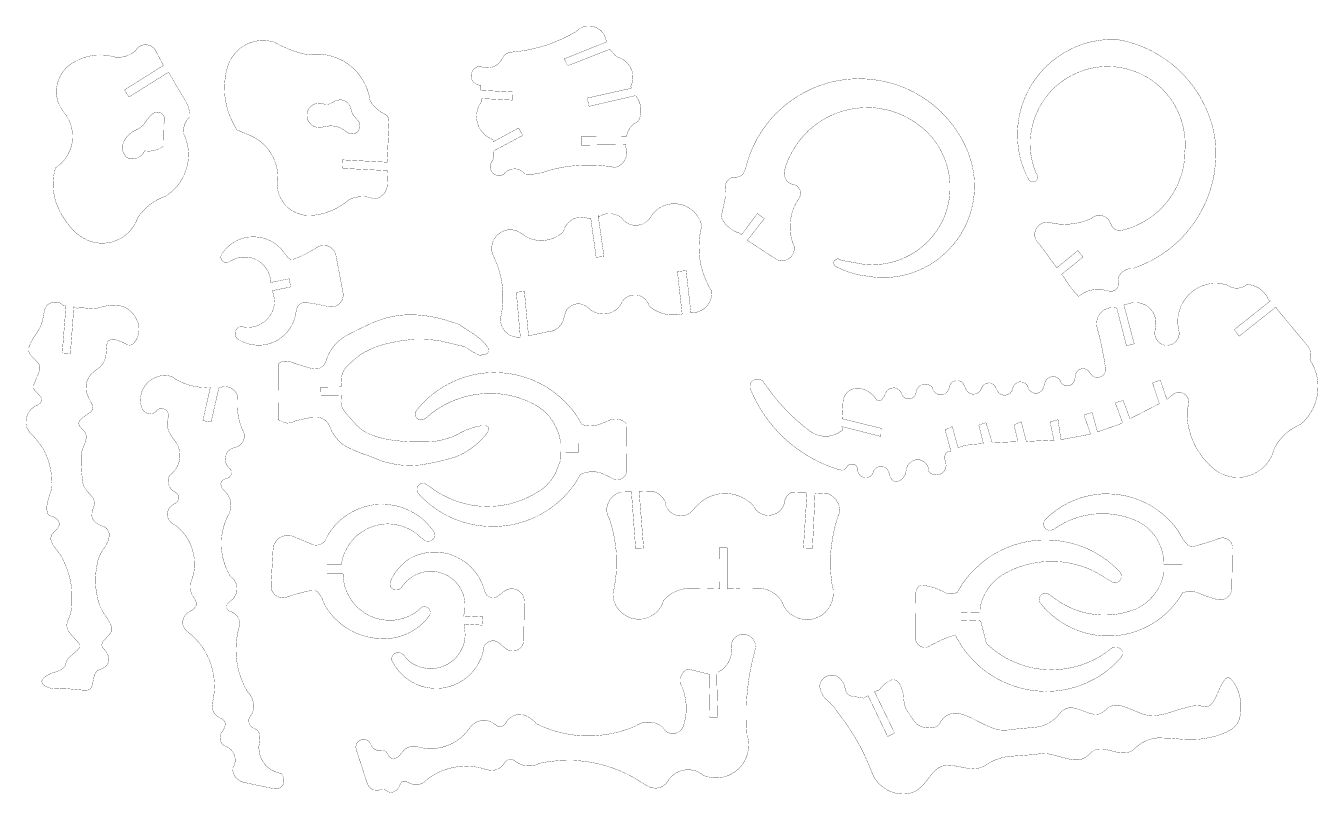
# Model space of a CAD drawing. Header units: millimetres. Extents: x 708 to 1207, y 129 to 426.
import ezdxf

# ---------------------------------------------------------------- set-up
doc = ezdxf.new("R2010")
doc.units = ezdxf.units.MM

# ---------------------------------------------------------------- blocks, each defined once
blk = doc.blocks.new('WMF0')
at = {"color": 29, "lineweight": 0, "const_width": 0.149}
for points in [[(286.05, -89.3), (286.65, -90.19), (287.49, -90.93), (288.43, -91.48), (289.48, -91.93), (290.57, -92.07), (291.66, -92.07), (292.65, -91.83), (293.65, -91.33), (294.49, -90.34), (295.48, -89.54), (296.57, -88.9), (297.72, -88.4), (299.01, -88.05), (300.2, -87.95), (301.44, -88), (302.68, -88.3), (303.87, -88.7), (304.96, -89.39), (305.96, -90.19), (306.8, -91.08), (309.33, -91.23), (311.81, -91.18), (314.34, -90.88), (316.83, -90.34), (319.21, -89.69), (321.54, -88.85), (326.01, -87.76), (330.48, -86.86), (334.99, -86.22), (339.51, -85.82), (344.03, -85.62), (348.59, -85.62), (353.21, -85.87), (357.73, -86.32), (362.19, -87.06), (363.48, -86.66), (364.72, -86.07), (365.82, -85.27), (366.76, -84.33), (367.65, -83.29), (368.35, -82.1), (368.84, -80.86), (369.14, -79.57), (369.34, -78.23), (369.29, -76.89), (368.99, -75.5), (368.55, -74.26), (368.7, -73.01), (341.5, -73.36), (341.5, -68), (369.14, -67.9), (369.59, -66.21), (370.18, -64.58), (371.08, -63.14), (372.12, -61.75), (373.31, -60.56), (374.75, -59.61), (376.24, -58.77), (377.03, -57.23), (377.53, -55.54), (377.88, -53.85), (377.98, -52.12), (377.93, -50.33), (377.63, -48.64), (377.08, -47.01), (376.29, -45.37), (375.4, -43.93), (374.8, -42.89), (346.11, -49.49), (345.02, -44.42), (372.27, -38.37), (371.72, -37.28), (372.37, -35.79), (372.77, -34.15), (373.01, -32.46), (373.01, -30.87), (372.87, -29.19), (372.42, -27.5), (371.77, -26.01), (370.93, -24.57), (369.94, -23.23), (368.75, -22.09), (367.45, -21.05), (365.92, -20.2), (362.94, -18.86), (362.09, -18.12), (361.35, -17.32), (360.75, -16.48), (359.91, -15.68), (358.82, -14.44), (332.96, -24.57), (330.87, -20.3), (356.88, -9.93), (356.73, -9.48), (356.39, -7.94), (355.84, -6.55), (355.19, -5.26), (354.35, -4.02), (353.31, -2.93), (352.12, -1.99), (350.78, -1.24), (349.39, -0.65), (347.95, -0.3), (346.41, -0.1), (344.92, -0.1), (343.43, -0.4), (341.99, -0.89), (340.7, -1.54), (339.46, -2.38), (338.32, -3.42), (334.35, -5.71), (330.23, -7.74), (326.01, -9.58), (321.79, -11.27), (317.42, -12.66), (312.95, -13.85), (308.49, -14.84), (303.97, -15.59), (299.45, -16.08), (297.87, -16.23), (296.28, -16.73), (294.89, -17.42), (293.75, -18.51), (293, -19.8), (292.31, -21.05), (291.41, -22.24), (290.47, -23.28), (289.28, -24.22), (288.04, -24.87), (286.65, -25.41), (285.26, -25.71), (283.82, -25.81), (282.33, -25.76), (280.94, -25.51), (279.55, -25.02), (278.51, -25.02), (277.42, -25.26), (276.47, -25.76), (275.63, -26.41), (274.88, -27.2), (274.29, -28.09), (273.84, -29.09), (273.69, -30.18), (273.69, -31.22), (273.84, -32.31), (274.24, -33.31), (274.83, -34.25), (275.53, -35.04), (276.37, -35.69), (277.42, -36.18), (278.41, -36.43), (279.5, -36.48), (279.5, -39.66), (299.01, -40.65), (298.86, -45.67), (280.15, -44.72), (280.29, -46.26), (279.3, -47.7), (278.41, -49.34), (277.81, -50.98), (277.32, -52.71), (277.07, -54.5), (277.02, -56.29), (277.22, -58.07), (277.61, -59.86), (278.16, -61.55), (278.95, -63.19), (279.95, -64.63), (281.14, -65.97), (282.43, -67.26), (283.87, -68.3), (285.41, -69.19), (287.09, -69.94), (287.19, -71.33), (302.83, -62.79), (305.36, -67.36), (287.39, -76.99), (287.54, -77.03), (287.59, -80.81), (287.29, -82), (286.65, -83.14), (286.05, -84.03), (285.65, -85.03), (285.41, -86.12), (285.41, -87.21), (285.65, -88.3), (286.05, -89.3), (286.05, -89.3)], [(87.81, -28.49), (87.81, -28.49), (91.78, -35.44), (98.03, -45.86), (98.97, -47.75), (99.82, -49.69), (100.41, -51.82), (100.71, -53.9), (100.76, -56.04), (99.62, -57.23), (98.68, -58.52), (97.93, -59.96), (97.39, -61.55), (96.99, -63.14), (96.99, -64.73), (97.09, -66.41), (98.08, -68.65), (98.83, -70.93), (99.37, -73.31), (99.82, -75.69), (99.97, -78.08), (99.97, -80.51), (99.82, -82.94), (99.37, -85.32), (98.78, -87.66), (98.03, -89.89), (97.09, -92.17), (95.95, -94.31), (94.71, -96.34), (93.27, -98.33), (91.63, -100.07), (89.89, -101.75), (88, -103.29), (86.12, -104.68), (83.49, -105.67), (81.01, -106.87), (78.62, -108.26), (76.29, -109.89), (74.21, -111.63), (72.27, -113.62), (70.48, -115.7), (68.85, -117.93), (68.1, -119.92), (67.06, -121.86), (65.97, -123.64), (64.68, -125.38), (63.29, -126.92), (61.65, -128.36), (59.96, -129.65), (58.17, -130.79), (56.24, -131.68), (54.2, -132.48), (52.22, -133.07), (50.03, -133.42), (47.95, -133.62), (45.81, -133.62), (43.68, -133.37), (41.59, -133.02), (39.56, -132.43), (37.62, -131.58), (35.19, -130.34), (32.91, -128.9), (30.72, -127.17), (28.79, -125.28), (27, -123.2), (24.62, -119.92), (23.63, -118.43), (22.14, -116.2), (20.85, -113.77), (19.71, -111.28), (18.66, -108.75), (17.92, -106.17), (17.37, -103.49), (16.98, -100.76), (16.88, -98.03), (16.93, -95.35), (17.17, -92.57), (17.62, -89.89), (18.32, -87.26), (20.1, -85.97), (21.74, -84.58), (23.28, -82.94), (24.62, -81.25), (25.81, -79.42), (26.75, -77.48), (27.65, -75.45), (28.24, -73.31), (28.69, -71.18), (28.84, -68.94), (28.84, -66.81), (28.54, -64.63), (28.19, -62.49), (27.55, -60.36), (26.7, -58.37), (25.26, -55.59), (23.73, -53.56), (22.49, -51.92), (21.44, -50.18), (20.55, -48.4), (19.8, -46.51), (19.31, -44.57), (18.96, -42.54), (18.91, -40.5), (18.96, -38.47), (19.26, -36.48), (19.76, -34.55), (20.45, -32.66), (21.24, -30.82), (22.29, -29.09), (23.48, -27.45), (24.82, -25.91), (26.36, -24.57), (27.9, -23.38), (30.33, -21.94), (32.81, -20.75), (35.34, -19.71), (37.97, -18.91), (40.7, -18.32), (43.38, -17.97), (46.21, -17.92), (48.94, -18.02), (51.67, -18.41), (53.46, -18.96), (55.29, -19.26), (57.13, -19.31), (59.02, -19.21), (60.9, -18.86), (62.59, -18.32), (64.33, -17.47), (65.92, -16.58), (67.46, -15.39), (68.05, -14.34), (68.85, -13.5), (69.69, -12.76), (70.73, -12.26), (71.87, -11.86), (73.01, -11.66), (74.21, -11.66), (75.35, -11.86), (76.49, -12.16), (77.48, -12.71), (78.38, -13.5), (79.17, -14.3), (79.81, -15.29), (84.63, -24.37), (60.66, -39.41), (63.43, -43.78), (87.81, -28.49)], [(159.73, -110.49), (158.79, -109.35), (157.69, -107.66), (156.6, -105.92), (155.71, -104.04), (155.11, -102.1), (154.72, -100.07), (154.47, -98.08), (154.86, -95.6), (154.86, -93.17), (154.76, -90.68), (154.47, -88.2), (153.87, -85.82), (153.13, -83.44), (152.18, -81.15), (150.99, -78.92), (149.65, -76.84), (148.16, -74.9), (146.43, -73.06), (144.59, -71.43), (142.55, -69.94), (140.47, -68.65), (138.24, -67.55), (129.8, -63.98), (128.11, -61.1), (126.67, -58.22), (125.33, -55.29), (124.24, -52.12), (123.39, -48.94), (122.75, -45.76), (122.3, -42.49), (122.2, -39.21), (122.2, -35.94), (122.5, -32.66), (122.95, -29.38), (123.74, -26.21), (124.39, -24.12), (125.18, -22.14), (126.22, -20.2), (127.42, -18.41), (128.76, -16.73), (130.29, -15.14), (131.88, -13.75), (133.67, -12.51), (135.61, -11.42), (137.59, -10.57), (139.58, -9.93), (141.76, -9.38), (143.89, -9.08), (146.08, -9.03), (148.26, -9.13), (150.35, -9.43), (152.48, -9.98), (156.4, -12.06), (160.47, -13.85), (164.64, -15.49), (168.91, -16.78), (173.28, -17.82), (175.76, -17.47), (178.29, -17.37), (180.82, -17.42), (183.31, -17.67), (185.84, -18.12), (188.27, -18.76), (190.7, -19.61), (192.98, -20.55), (195.22, -21.69), (197.4, -23.08), (199.44, -24.57), (201.37, -26.21), (203.16, -27.99), (204.7, -29.93), (206.24, -32.02), (207.53, -34.1), (208.72, -36.38), (209.71, -38.72), (210.51, -41.1), (211.15, -43.58), (211.6, -46.01), (212.74, -47.8), (214.08, -49.44), (215.52, -50.88), (217.16, -52.22), (218.89, -53.36), (220.73, -54.4), (221.53, -54.9), (222.27, -55.59), (222.67, -56.39), (223.11, -57.83), (223.21, -59.17), (223.16, -60.56), (222.07, -83.84), (194.62, -82.4), (194.47, -87.61), (222.12, -89), (222.27, -93.91), (222.17, -97.19), (222.12, -98.53), (221.87, -99.87), (221.38, -101.16), (220.73, -102.35), (219.89, -103.44), (218.89, -104.38), (217.75, -105.18), (216.51, -105.77), (215.17, -106.17), (213.88, -106.32), (211.95, -105.67), (210.06, -105.23), (208.17, -105.03), (206.24, -105.03), (204.35, -105.18), (202.37, -105.53), (200.53, -106.02), (198.74, -106.82), (196.56, -108.6), (194.08, -110.34), (191.64, -111.78), (189.06, -113.07), (186.38, -114.16), (183.6, -115.11), (180.77, -115.8), (177.94, -116.3), (175.07, -116.5), (173.03, -116.5), (171, -116.35), (168.96, -115.9), (167.02, -115.25), (165.14, -114.41), (163.35, -113.42), (161.71, -112.23), (160.22, -110.89)], [(616.23, -94.51), (616.73, -95.1), (617.37, -95.6), (618.12, -95.85), (618.91, -96.05), (619.7, -95.85), (620.45, -95.6), (621.04, -95.05), (621.49, -94.41), (621.79, -93.66), (621.84, -92.82), (621.69, -92.07), (621.34, -91.33), (620.85, -90.73), (619.75, -87.91), (618.86, -84.98), (618.17, -82), (617.62, -79.02), (617.37, -75.94), (617.27, -72.92), (617.27, -69.89), (617.52, -66.86), (618.02, -63.83), (618.66, -60.85), (619.51, -57.93), (620.55, -55.05), (621.79, -52.32), (623.13, -49.54), (624.72, -47.01), (626.46, -44.42), (628.34, -41.99), (630.33, -39.76), (632.51, -37.62), (634.84, -35.69), (637.28, -33.8), (639.81, -32.11), (642.49, -30.58), (645.22, -29.29), (647.95, -28.09), (650.88, -27.1), (653.8, -26.31), (656.78, -25.71), (659.81, -25.26), (662.84, -25.07), (665.87, -25.07), (668.89, -25.17), (671.97, -25.56), (674.95, -26.11), (677.93, -26.85), (680.81, -27.85), (683.64, -28.89), (686.37, -30.23), (689.1, -31.67), (691.63, -33.31), (694.06, -35.14), (696.44, -37.08), (698.63, -39.16), (700.66, -41.4), (702.6, -43.78), (704.38, -46.21), (706.02, -48.84), (707.41, -51.52), (708.7, -54.3), (709.74, -57.18), (710.69, -60.11), (711.38, -62.99), (711.88, -66.07), (712.28, -69.09), (712.37, -72.12), (712.37, -75.15), (712.08, -78.18), (711.98, -80.76), (711.83, -83.54), (711.33, -86.61), (710.64, -89.69), (709.69, -92.72), (708.6, -95.65), (707.36, -98.58), (705.92, -101.36), (704.28, -104.04), (702.5, -106.62), (700.56, -109.15), (698.43, -111.48), (696.24, -113.67), (693.81, -115.75), (691.28, -117.64), (688.7, -119.42), (685.92, -120.96), (683.14, -122.4), (680.26, -123.64), (677.28, -124.69), (674.25, -125.53), (673.11, -125.73), (671.92, -125.88), (670.78, -125.68), (669.64, -125.38), (668.5, -124.49), (667.5, -123.44), (666.86, -122.1), (666.36, -121.06), (665.82, -119.92), (665.12, -118.93), (664.18, -118.08), (663.09, -117.34), (661.94, -116.89), (660.75, -116.59), (659.51, -116.55), (658.22, -116.64), (657.03, -116.99), (655.94, -117.59), (654.95, -118.33), (652.27, -119.47), (649.59, -120.37), (646.81, -121.11), (643.98, -121.56), (641.1, -121.91), (638.27, -122.01), (635.44, -121.96), (632.51, -121.56), (629.68, -121.06), (628.24, -120.86), (626.75, -120.81), (625.51, -120.96), (624.37, -121.36), (623.28, -122.01), (622.29, -122.85), (621.44, -123.74), (620.7, -124.88), (620.3, -126.08), (620, -127.32), (619.95, -128.61), (620.1, -129.85), (620.5, -131.09), (621.09, -132.23), (621.89, -133.27), (622.83, -134.12), (633.5, -148.76), (646.46, -138.19), (649.64, -142.11), (636.58, -152.73), (637.62, -154.17), (639.66, -157.35), (641.94, -160.52), (644.32, -163.5), (646.86, -166.33), (648.39, -165.19), (650.03, -164.2), (651.77, -163.35), (653.61, -162.76), (655.54, -162.31), (657.48, -162.06), (659.36, -162.06), (661.3, -162.16), (663.19, -162.56), (666.11, -163.15), (667.6, -163.15), (668.65, -162.81), (669.54, -162.36), (670.28, -161.61), (670.93, -160.82), (671.43, -159.83), (671.67, -158.83), (671.72, -157.74), (671.47, -156.7), (671.08, -155.81), (671.47, -154.47), (672.17, -153.23), (673.01, -152.18), (673.96, -151.24), (675.1, -150.45), (676.44, -149.8), (677.68, -149.35), (679.07, -149.06), (680.46, -149.06), (684.03, -147.77), (687.51, -146.28), (690.98, -144.64), (694.26, -142.8), (697.53, -140.82), (700.66, -138.63), (703.69, -136.4), (706.57, -133.87), (709.35, -131.34), (711.98, -128.56), (714.46, -125.63), (716.79, -122.65), (718.98, -119.52), (720.96, -116.3), (722.8, -112.92), (724.49, -109.5), (726.02, -106.02), (727.32, -102.45), (728.46, -98.83), (729.4, -95.1), (730.14, -91.43), (730.64, -87.66), (731.04, -83.84), (731.24, -80.01), (731.24, -76.24), (731.04, -72.42), (730.59, -68.65), (729.9, -64.92), (729, -61.15), (727.86, -57.48), (726.47, -53.85), (725.03, -50.33), (723.29, -46.86), (721.46, -43.53), (719.47, -40.25), (717.24, -37.08), (714.86, -34.1), (712.37, -31.17), (709.69, -28.44), (706.91, -25.76), (703.94, -23.33), (700.81, -21), (697.63, -18.91), (694.41, -16.88), (690.98, -15.09), (687.51, -13.45), (683.93, -12.01), (680.31, -10.77), (676.64, -9.68), (672.86, -8.88), (670.63, -8.49), (667.65, -8.39), (664.18, -8.49), (660.75, -8.79), (657.38, -9.33), (653.95, -10.03), (650.63, -10.92), (647.4, -12.06), (644.27, -13.3), (641.1, -14.84), (638.17, -16.48), (635.24, -18.32), (632.46, -20.3), (629.73, -22.49), (627.2, -24.82), (624.82, -27.25), (622.53, -29.83), (620.45, -32.61), (618.51, -35.44), (616.78, -38.32), (615.19, -41.4), (613.8, -44.57), (612.56, -47.75), (611.51, -51.03), (610.72, -54.4), (610.03, -57.78), (609.63, -61.2), (609.38, -64.63), (609.38, -68.1), (609.53, -71.53), (609.88, -74.9), (610.42, -78.33), (611.17, -81.7), (612.16, -84.98), (613.35, -88.25), (614.69, -91.38), (616.23, -94.51), (616.23, -94.51)], [(461.96, -143.89), (460.87, -143.3), (451.89, -137.44), (443.35, -131.88), (453.77, -118.53), (449.55, -115.4), (439.82, -128.46), (438.88, -127.51), (436.85, -126.82), (434.81, -125.88), (433.02, -124.69), (431.34, -123.25), (429.85, -121.71), (428.56, -119.92), (427.61, -118.13), (427.51, -116.99), (427.66, -115.8), (430.05, -104.73), (430.05, -102.35), (429.8, -100.31), (429.75, -99.12), (429.85, -97.93), (430.24, -96.79), (430.84, -95.7), (431.58, -94.8), (432.53, -94.01), (433.57, -93.46), (434.71, -93.12), (435.9, -93.02), (437.09, -92.97), (438.09, -92.77), (439.03, -92.42), (439.92, -91.88), (440.67, -91.18), (441.41, -89.84), (442.01, -88.5), (442.45, -87.06), (443.45, -83.44), (444.64, -79.86), (446.03, -76.34), (447.62, -72.92), (449.35, -69.54), (451.24, -66.31), (453.32, -63.19), (455.51, -60.16), (457.89, -57.23), (460.42, -54.45), (463.15, -51.87), (465.98, -49.34), (468.91, -47.01), (472.04, -44.82), (475.16, -42.79), (478.44, -40.95), (481.82, -39.26), (485.29, -37.72), (488.81, -36.43), (492.44, -35.29), (496.06, -34.3), (499.73, -33.6), (503.51, -33.01), (507.18, -32.71), (511, -32.51), (514.77, -32.61), (518.5, -32.81), (522.32, -33.31), (525.99, -33.9), (529.67, -34.7), (533.29, -35.74), (536.86, -36.93), (540.39, -38.27), (543.81, -39.91), (547.14, -41.64), (550.41, -43.53), (553.54, -45.62), (556.57, -47.85), (559.45, -50.23), (562.28, -52.76), (564.86, -55.49), (567.39, -58.32), (569.72, -61.2), (571.91, -64.33), (573.89, -67.5), (575.78, -70.73), (577.46, -74.16), (579, -77.63), (580.1, -80.76), (581.04, -83.98), (581.83, -87.16), (582.38, -90.44), (582.78, -93.76), (582.92, -97.04), (582.92, -100.36), (582.73, -103.74), (582.33, -107.02), (581.73, -110.29), (580.94, -113.52), (579.95, -116.69), (578.8, -119.72), (577.46, -122.85), (575.88, -125.73), (574.24, -128.66), (572.35, -131.39), (570.32, -134.02), (568.13, -136.5), (565.8, -138.98), (563.37, -141.16), (560.79, -143.3), (558.11, -145.19), (555.28, -146.97), (552.35, -148.61), (549.37, -150), (546.29, -151.24), (543.17, -152.33), (539.89, -153.18), (536.66, -153.92), (533.34, -154.37), (530.06, -154.72), (526.74, -154.72), (523.36, -154.67), (520.09, -154.32), (516.76, -153.82), (513.04, -153.33), (509.31, -152.43), (505.64, -151.34), (502.07, -150), (498.59, -148.41), (497.45, -147.72), (496.61, -146.67), (496.36, -145.93), (496.36, -145.19), (496.76, -144.49), (497.55, -143.8), (498.54, -143.3), (499.39, -143.3), (500.03, -143.6), (501.07, -144.14), (510.9, -145.88), (513.98, -146.43), (517.06, -146.67), (520.13, -146.82), (523.26, -146.67), (526.34, -146.43), (529.47, -145.93), (532.49, -145.23), (535.42, -144.39), (538.3, -143.3), (541.13, -142.01), (543.91, -140.57), (546.54, -138.98), (549.07, -137.19), (551.55, -135.16), (553.79, -133.12), (555.92, -130.84), (557.91, -128.46), (559.74, -125.98), (561.43, -123.3), (562.92, -120.62), (564.21, -117.84), (565.35, -114.96), (566.25, -111.93), (566.94, -108.95), (567.54, -105.87), (567.84, -102.8), (567.93, -99.72), (567.88, -96.64), (567.59, -93.56), (567.14, -90.44), (566.49, -87.41), (565.6, -84.43), (564.51, -81.5), (563.27, -78.67), (561.88, -75.94), (560.29, -73.31), (558.5, -70.73), (556.57, -68.3), (554.43, -65.97), (552.25, -63.88), (549.77, -61.75), (547.14, -59.81), (544.46, -58.02), (541.63, -56.39), (538.7, -54.95), (535.72, -53.71), (532.69, -52.61), (529.57, -51.77), (526.34, -51.13), (523.21, -50.58), (519.94, -50.28), (516.71, -50.28), (513.48, -50.38), (510.21, -50.73), (507.03, -51.22), (503.9, -51.92), (500.78, -52.81), (497.65, -53.85), (494.77, -55.15), (491.84, -56.63), (489.01, -58.32), (486.38, -60.11), (483.75, -62.04), (481.27, -64.13), (478.99, -66.46), (476.85, -68.85), (474.77, -71.43), (472.93, -74.06), (471.24, -76.84), (469.7, -79.67), (468.36, -82.59), (467.17, -85.62), (466.28, -88.8), (465.98, -90.04), (465.98, -91.28), (466.28, -92.52), (466.68, -93.76), (467.37, -94.85), (468.17, -95.8), (469.21, -96.59), (470.35, -97.24), (471.49, -97.34), (472.53, -97.73), (473.53, -98.18), (474.37, -99.02), (475.16, -99.87), (475.71, -100.91), (476.01, -102), (476.06, -103.19), (475.91, -104.33), (475.56, -105.38), (474.12, -107.61), (472.88, -109.94), (471.74, -112.38), (470.9, -114.91), (470.25, -117.54), (469.85, -120.07), (469.7, -122.7), (469.7, -125.38), (469.95, -128.01), (470.45, -130.69), (471.19, -133.22), (471.74, -134.36), (472.14, -135.51), (472.19, -136.8), (472.14, -137.99), (471.84, -139.18), (471.44, -140.37), (470.75, -141.41), (469.95, -142.31), (469.06, -143.1), (467.97, -143.7), (466.78, -144.14), (465.59, -144.39), (464.39, -144.39), (463.1, -144.19), (461.96, -143.89), (461.96, -143.89)], [(204.5, -58.67), (205, -59.41), (205.29, -60.41), (205.39, -61.35), (205.34, -62.34), (205.1, -63.29), (204.65, -64.13), (204.1, -64.92), (203.36, -65.57), (202.51, -65.97), (201.57, -66.26), (200.58, -66.41), (199.44, -66.31), (198.44, -65.97), (197.45, -65.52), (196.61, -64.77), (195.12, -63.73), (193.48, -62.84), (191.84, -62.19), (190.06, -61.7), (188.27, -61.55), (186.48, -61.55), (183.55, -62), (181.17, -62.49), (179.98, -62.49), (178.74, -62.34), (177.6, -62.04), (176.51, -61.5), (175.51, -60.85), (174.67, -59.96), (173.92, -59.02), (173.38, -57.97), (173.03, -56.78), (172.83, -55.64), (172.83, -54.4), (173.03, -53.26), (173.38, -52.07), (173.97, -50.98), (174.72, -50.08), (175.56, -49.19), (176.56, -48.54), (177.7, -48), (178.84, -47.7), (180.03, -47.6), (181.27, -47.6), (182.41, -47.85), (183.55, -48.15), (184.79, -48.3), (186.04, -48.2), (187.23, -47.8), (190.35, -46.11), (191.55, -45.76), (192.79, -45.52), (194.03, -45.57), (195.22, -45.86), (196.41, -46.36), (197.45, -47.05), (198.39, -47.9), (199.09, -48.94), (199.59, -50.08), (199.88, -51.27), (200.23, -52.71), (200.83, -54.1), (201.62, -55.29), (204.5, -58.67)], [(73.06, -76.89), (74.85, -76.99), (76.59, -76.99), (78.28, -76.69), (80.01, -76.34), (81.6, -75.74), (83.14, -74.95), (84.58, -74.06), (84.48, -67.31), (84.58, -60.56), (85.08, -59.71), (85.47, -58.77), (85.52, -57.83), (85.42, -56.83), (85.13, -55.89), (84.63, -55.05), (83.98, -54.3), (83.24, -53.71), (82.3, -53.31), (81.4, -53.11), (80.41, -53.11), (79.47, -53.31), (78.52, -53.71), (77.73, -54.3), (76.09, -55.94), (74.55, -57.73), (73.26, -59.66), (72.12, -61.05), (70.78, -62.29), (69.29, -63.34), (67.65, -64.08), (65.92, -64.97), (64.38, -66.07), (62.99, -67.36), (61.75, -68.8), (60.7, -70.38), (59.91, -72.12), (59.51, -73.41), (59.41, -74.75), (59.51, -76.04), (59.81, -77.43), (60.36, -78.62), (61.1, -79.72), (61.95, -80.76), (62.84, -81.3), (63.78, -81.7), (64.82, -81.8), (66.12, -81.8), (67.36, -81.6), (68.6, -81.2), (69.74, -80.61), (70.83, -79.86), (71.77, -78.97), (72.52, -77.88), (73.06, -76.89), (73.06, -76.89)], [(420.42, -169.31), (421.01, -167.82), (421.36, -166.23), (421.51, -164.59), (421.51, -163.05), (419.82, -160.32), (418.43, -157.45), (417.19, -154.57), (416.1, -151.54), (415.15, -148.41), (414.51, -145.33), (414.01, -142.21), (413.77, -139.03), (413.67, -135.8), (413.77, -132.63), (414.11, -129.45), (414.61, -126.27), (415.35, -123.15), (414.91, -121.36), (414.31, -119.67), (413.52, -118.08), (412.47, -116.55), (411.33, -115.11), (410.09, -113.77), (408.7, -112.67), (407.11, -111.68), (405.48, -110.79), (403.74, -110.14), (402, -109.75), (400.16, -109.45), (398.38, -109.4), (396.54, -109.45), (394.75, -109.79), (393.02, -110.29), (391.28, -110.94), (389.69, -111.78), (388.2, -112.82), (386.81, -114.01), (385.57, -115.3), (384.43, -116.74), (383.44, -118.28), (382.49, -119.47), (381.45, -120.37), (380.21, -121.21), (378.92, -121.86), (377.53, -122.3), (376.09, -122.55), (374.65, -122.6), (373.16, -122.5), (371.77, -122.15), (370.38, -121.66), (369.14, -120.91), (367.95, -120.07), (366.96, -119.03), (366.06, -117.84), (364.63, -116.94), (363.09, -116.3), (361.5, -115.8), (359.81, -115.5), (358.12, -115.45), (356.44, -115.6), (354.8, -116.05), (353.26, -116.74), (351.77, -117.59), (351.77, -117.14), (355.29, -141.81), (350.48, -142.26), (347.15, -118.13), (345.47, -118.33), (344.03, -117.93), (342.59, -117.69), (341.05, -117.69), (339.61, -117.79), (338.17, -118.13), (336.78, -118.58), (335.49, -119.32), (334.3, -120.22), (333.21, -121.21), (332.31, -122.4), (331.47, -123.64), (330.87, -124.98), (330.48, -126.47), (328.94, -127.76), (327.3, -129), (325.51, -129.95), (323.68, -130.74), (321.74, -131.39), (319.75, -131.73), (317.72, -131.98), (315.68, -131.98), (313.6, -131.73), (311.66, -131.34), (309.73, -130.69), (307.94, -129.85), (306.15, -128.76), (304.52, -127.56), (303.23, -126.77), (301.89, -126.12), (300.45, -125.68), (299.01, -125.43), (297.47, -125.38), (295.98, -125.48), (294.49, -125.83), (293.1, -126.32), (291.76, -127.07), (290.57, -127.91), (289.43, -128.95), (288.48, -130.15), (287.69, -131.39), (287.04, -132.78), (286.6, -134.22), (286.4, -135.7), (286.35, -137.24), (286.45, -138.73), (286.8, -140.17), (287.39, -141.56), (288.04, -142.9), (289.38, -146.03), (290.52, -149.3), (291.46, -152.58), (292.26, -155.91), (292.75, -159.23), (293.1, -162.66), (293.2, -166.03), (293.2, -169.41), (292.9, -172.83), (292.45, -176.26), (291.76, -179.63), (291.76, -181.12), (291.91, -182.66), (292.36, -184.2), (293, -185.54), (293.8, -186.93), (294.79, -188.12), (295.98, -189.11), (297.27, -190.01), (298.66, -190.65), (300.15, -191.15), (301.59, -191.35), (303.18, -191.4), (303.92, -191.35), (301.44, -163.75), (306.4, -163.3), (308.93, -190.55), (320.1, -188.17), (321.59, -188.12), (323.03, -187.77), (324.47, -187.28), (325.76, -186.58), (326.95, -185.74), (328.04, -184.7), (328.94, -183.55), (329.68, -182.31), (330.28, -180.92), (330.67, -179.48), (331.67, -176.11), (332.66, -174.17), (333.65, -173.23), (334.74, -172.34), (335.89, -171.69), (337.18, -171.19), (338.47, -170.95), (339.81, -170.9), (341.2, -171), (342.49, -171.39), (343.68, -171.94), (344.82, -172.68), (345.76, -173.53), (347.15, -174.67), (348.54, -175.56), (350.13, -176.26), (351.67, -176.8), (353.36, -177.05), (355.1, -177.15), (356.73, -177.05), (358.37, -176.7), (359.96, -176.11), (361.5, -175.31), (362.89, -174.37), (364.13, -173.28), (365.22, -171.99), (366.11, -170.5), (366.91, -169.01), (367.75, -167.97), (368.84, -167.12), (370.04, -166.38), (371.28, -165.93), (372.57, -165.54), (373.96, -165.44), (375.35, -165.44), (376.69, -165.73), (377.93, -166.18), (379.17, -166.83), (380.26, -167.72), (381.25, -168.66), (382, -169.75), (382.64, -170.95), (383.09, -172.29), (384.73, -173.58), (386.47, -174.72), (388.4, -175.66), (390.29, -176.46), (392.27, -177.05), (394.36, -177.5), (396.44, -177.7), (398.58, -177.7), (400.66, -177.6), (402.75, -177.25), (403.34, -177.15), (400.41, -151.04), (405.77, -150.45), (408.7, -176.36), (410.29, -176.36), (411.88, -176.16), (413.47, -175.66), (414.91, -175.02), (416.3, -174.27), (417.54, -173.23), (418.68, -172.04), (419.62, -170.75), (420.42, -169.31), (420.42, -169.31)], [(119.92, -142.75), (120.17, -143.5), (120.66, -144.19), (121.16, -144.79), (121.96, -145.23), (122.7, -145.48), (123.54, -145.48), (124.39, -145.38), (126.72, -144.19), (128.76, -143.1), (130.49, -142.6), (132.23, -142.26), (134.02, -142.16), (135.85, -142.16), (137.64, -142.41), (139.38, -142.85), (141.07, -143.5), (142.65, -144.29), (144.14, -145.33), (145.48, -146.48), (146.72, -147.77), (147.82, -149.26), (148.76, -150.79), (149.5, -152.43), (150.05, -154.12), (150.4, -155.86), (150.6, -156.5), (150.65, -157.74), (161.96, -155.46), (162.71, -160.52), (151.64, -162.76), (152.68, -167.27), (152.83, -169.16), (152.73, -171), (152.48, -172.83), (151.94, -174.62), (151.19, -176.31), (150.3, -177.94), (149.16, -179.43), (147.92, -180.82), (146.53, -181.97), (144.94, -183.01), (143.3, -183.9), (141.61, -184.6), (139.82, -185.04), (137.99, -185.29), (136.1, -185.34), (134.27, -185.19), (132.43, -184.79), (131.49, -184.94), (130.59, -185.39), (129.85, -186.04), (129.25, -186.83), (128.81, -187.67), (128.66, -188.67), (128.66, -189.61), (128.81, -190.55), (129.25, -191.4), (129.9, -192.19), (130.64, -192.84), (132.53, -193.83), (134.61, -194.77), (136.7, -195.47), (138.83, -195.96), (141.02, -196.21), (143.2, -196.31), (145.43, -196.21), (147.62, -195.91), (149.75, -195.37), (151.84, -194.62), (153.82, -193.73), (155.71, -192.54), (157.49, -191.3), (159.18, -189.86), (160.72, -188.27), (162.01, -186.48), (163.2, -184.65), (164.15, -182.66), (164.99, -180.63), (165.64, -178.49), (165.98, -176.31), (166.78, -173.28), (167.52, -171.89), (168.32, -171.14), (169.21, -170.55), (170.15, -170.2), (171.19, -170), (172.29, -170), (173.33, -170.2), (176.16, -170.75), (177.7, -170.9), (186.83, -172.73), (188.07, -172.73), (189.31, -172.63), (190.5, -172.24), (191.64, -171.64), (192.64, -170.9), (193.48, -169.95), (194.23, -168.96), (194.67, -167.82), (194.97, -166.53), (195.07, -165.29), (194.97, -164.1), (190.6, -141.02), (190.25, -139.82), (189.71, -138.68), (189.01, -137.69), (188.07, -136.8), (187.13, -136.1), (186.04, -135.51), (184.84, -135.11), (183.65, -134.96), (182.36, -134.96), (181.17, -135.16), (180.03, -135.61), (178.94, -136.15), (178.29, -136.6), (174.67, -138.73), (171.64, -140.42), (168.56, -141.91), (165.34, -143.25), (164.39, -143.5), (163.4, -143.55), (162.41, -143.35), (161.61, -142.9), (160.87, -142.21), (159.58, -140.52), (158.24, -138.73), (156.85, -137), (155.21, -135.51), (153.57, -134.07), (151.64, -132.88), (149.7, -131.88), (147.67, -130.99), (145.53, -130.39), (143.4, -129.95), (141.16, -129.75), (138.93, -129.75), (136.7, -129.85), (134.56, -130.29), (132.43, -130.89), (130.34, -131.73), (128.36, -132.73), (126.52, -133.92), (124.74, -135.31), (123.2, -136.85), (121.71, -138.53), (120.42, -140.27), (120.07, -141.07), (119.92, -141.86), (119.92, -142.75), (119.92, -142.75)], [(754.17, -275.58), (756.1, -274.59), (757.94, -273.39), (759.63, -272.1), (761.17, -270.66), (762.66, -269.03), (763.9, -267.24), (765.04, -265.45), (765.93, -263.47), (766.73, -261.43), (767.27, -259.4), (768.66, -257.01), (770.3, -254.78), (772.14, -252.7), (774.12, -250.71), (776.26, -248.97), (778.49, -247.48), (780.87, -246.09), (783.4, -244.95), (785.19, -243.27), (786.83, -241.48), (788.32, -239.59), (789.66, -237.56), (790.85, -235.42), (791.84, -233.19), (792.64, -230.91), (793.28, -228.52), (793.73, -226.14), (793.93, -223.71), (794.03, -221.28), (793.93, -218.89), (793.58, -216.46), (793.03, -214.13), (792.29, -211.8), (791.4, -209.56), (790.3, -207.38), (789.06, -205.34), (789.41, -204.05), (789.61, -202.81), (789.61, -201.52), (789.46, -200.28), (789.06, -199.04), (788.47, -197.9), (787.72, -196.86), (768.51, -173.73), (768.17, -172.88), (745.58, -190.75), (742.55, -186.73), (764.74, -169.11), (763.8, -168.91), (763.1, -167.27), (762.21, -165.73), (761.12, -164.34), (759.98, -163.05), (758.59, -161.96), (757.15, -160.92), (755.56, -160.18), (753.92, -159.58), (752.18, -159.18), (750.45, -158.98), (749.25, -159.83), (747.96, -160.52), (746.57, -160.92), (745.18, -161.22), (743.65, -161.27), (742.21, -161.12), (740.77, -160.72), (739.43, -160.13), (738.19, -159.33), (736.1, -158.79), (733.97, -158.44), (731.83, -158.29), (729.7, -158.29), (727.56, -158.54), (725.48, -158.98), (723.39, -159.63), (721.41, -160.42), (719.52, -161.47), (717.74, -162.61), (716.05, -163.95), (714.46, -165.44), (713.02, -167.07), (711.78, -168.76), (710.69, -170.6), (709.74, -172.53), (709, -174.57), (708.4, -176.65), (708.01, -178.74), (707.91, -180.92), (707.91, -183.06), (708.11, -185.19), (708.5, -187.28), (708.7, -188.52), (708.7, -189.71), (708.4, -190.9), (708.01, -192.04), (707.41, -193.13), (706.67, -194.13), (705.77, -194.87), (704.73, -195.57), (703.59, -196.01), (702.4, -196.31), (701.21, -196.41), (699.92, -196.41), (698.77, -196.01), (697.63, -195.52), (696.59, -194.87), (695.75, -194.08), (695, -193.08), (694.41, -191.99), (693.96, -190.85), (693.76, -189.66), (693.76, -188.42), (694.01, -185.99), (694.41, -183.16), (694.41, -181.57), (694.16, -179.88), (693.66, -178.34), (693.02, -176.85), (692.22, -175.46), (691.18, -174.17), (690.04, -173.08), (688.75, -172.09), (687.36, -171.29), (685.82, -170.75), (684.23, -170.35), (682.59, -170.15), (680.96, -170.15), (679.32, -170.35), (674.75, -171.59), (681.1, -195.47), (676.34, -196.71), (670.28, -173.18), (669.44, -173.33), (668.05, -173.23), (666.56, -173.28), (665.22, -173.53), (663.88, -174.02), (662.54, -174.67), (661.4, -175.56), (660.46, -176.51), (659.56, -177.65), (658.87, -178.84), (658.37, -180.23), (658.12, -181.62), (658.02, -183.01), (658.07, -184.45), (658.37, -185.84), (659.02, -188.27), (659.76, -191.05), (661.15, -197.45), (662.44, -203.9), (663.48, -210.41), (663.48, -211.45), (663.38, -212.44), (662.99, -213.43), (662.44, -214.33), (661.7, -215.07), (660.8, -215.62), (659.86, -215.97), (658.82, -216.21), (657.78, -216.16), (656.78, -215.92), (655.84, -215.42), (655.05, -214.77), (654.4, -213.98), (652.96, -212.04), (651.62, -211.15), (650.73, -210.85), (649.73, -210.75), (648.69, -210.8), (647.85, -211.1), (646.95, -211.6), (646.21, -212.24), (645.61, -212.99), (645.17, -213.93), (644.97, -214.82), (644.52, -217.65), (644.27, -218.5), (643.78, -219.29), (643.13, -220.04), (642.39, -220.63), (641.45, -221.08), (640.45, -221.23), (639.51, -221.23), (638.57, -221.08), (637.67, -220.68), (636.83, -220.14), (636.18, -219.39), (635.69, -218.55), (635.39, -217.6), (634.65, -216.86), (633.7, -216.21), (632.71, -215.82), (631.72, -215.62), (630.57, -215.62), (629.53, -215.87), (628.54, -216.31), (627.7, -216.96), (627, -217.75), (626.46, -218.7), (626.11, -219.74), (625.16, -222.87), (624.32, -224.16), (623.58, -224.85), (622.68, -225.35), (621.64, -225.74), (620.65, -225.84), (619.65, -225.74), (618.61, -225.45), (617.72, -224.9), (616.92, -224.21), (616.33, -223.41), (615.93, -222.42), (615.68, -221.48), (615.14, -220.58), (614.34, -219.89), (613.45, -219.34), (612.51, -218.99), (611.42, -218.89), (610.37, -218.89), (609.33, -219.24), (608.44, -219.79), (607.69, -220.43), (607.1, -221.28), (606.6, -222.22), (606.35, -223.21), (606.05, -224.21), (605.46, -225.1), (604.76, -225.84), (603.87, -226.39), (602.98, -226.79), (601.98, -227.03), (600.89, -227.03), (599.95, -226.79), (598.96, -226.39), (598.16, -225.79), (597.42, -225), (596.87, -224.11), (595.33, -221.13), (594.69, -220.43), (593.75, -219.94), (592.75, -219.59), (591.71, -219.49), (590.62, -219.69), (589.63, -220.04), (588.73, -220.58), (588.04, -221.33), (587.49, -222.27), (587.09, -223.21), (586.6, -224.16), (585.95, -224.9), (585.21, -225.55), (584.26, -225.99), (583.37, -226.29), (582.38, -226.39), (581.34, -226.34), (580.39, -225.99), (579.5, -225.55), (578.71, -224.9), (578.11, -224.11), (577.61, -223.21), (576.32, -220.38), (575.93, -219.74), (575.18, -218.99), (574.29, -218.55), (573.25, -218.15), (572.2, -218.1), (571.16, -218.15), (570.22, -218.55), (569.27, -218.99), (568.53, -219.79), (567.98, -220.63), (567.59, -221.62), (567.39, -222.62), (567.09, -223.61), (566.54, -224.55), (565.9, -225.3), (565.01, -225.94), (564.16, -226.39), (563.12, -226.64), (562.08, -226.69), (560.99, -226.59), (560.04, -226.29), (559.15, -225.74), (558.35, -225), (557.76, -224.21), (557.31, -223.21), (557.06, -222.22), (556.32, -221.53), (555.38, -220.93), (554.43, -220.48), (553.44, -220.28), (552.35, -220.18), (551.31, -220.33), (550.36, -220.68), (549.42, -221.18), (548.68, -221.92), (548.03, -222.77), (547.53, -223.66), (547.14, -224.95), (546.89, -226.14), (546.39, -227.28), (545.75, -228.08), (544.95, -228.67), (544.01, -229.07), (543.02, -229.32), (542.07, -229.32), (541.03, -229.12), (540.19, -228.72), (539.34, -228.13), (538.7, -227.33), (538.2, -226.49), (537.95, -225.5), (537.41, -224.65), (536.71, -223.91), (535.87, -223.31), (534.98, -222.87), (533.98, -222.57), (533.04, -222.57), (532, -222.72), (531.01, -223.01), (530.16, -223.51), (529.32, -224.21), (528.72, -224.95), (528.32, -225.89), (527.43, -227.78), (526.24, -229.47), (525.64, -230.06), (524.9, -230.51), (524.16, -230.61), (523.36, -230.31), (522.72, -229.86), (522.27, -229.07), (521.18, -227.68), (519.94, -226.39), (518.45, -225.25), (516.91, -224.26), (515.27, -223.56), (513.48, -223.06), (511.7, -222.87), (510.31, -222.87), (508.87, -223.06), (507.53, -223.51), (506.29, -224.21), (505.14, -225), (504.2, -226.04), (503.36, -227.18), (502.76, -228.47), (502.32, -229.86), (502.17, -231.2), (501.67, -241.53), (501.72, -241.53), (525.55, -247.39), (525.45, -252.4), (501.47, -246.34), (501.92, -248.43), (500.48, -249.47), (498.94, -250.46), (497.25, -251.21), (495.57, -251.75), (493.78, -252.15), (491.94, -252.25), (490.11, -252.25), (488.32, -252), (486.58, -251.55), (484.89, -250.91), (483.26, -250.07), (481.77, -249.07), (477.65, -245.8), (473.63, -242.42), (469.8, -238.85), (466.13, -235.03), (462.61, -231.15), (459.23, -227.08), (456.05, -222.87), (453.03, -218.6), (452.33, -217.95), (451.44, -217.46), (450.45, -217.16), (449.5, -217.11), (448.51, -217.21), (447.62, -217.55), (446.77, -218.1), (446.03, -218.75), (445.48, -219.59), (445.18, -220.53), (444.99, -221.53), (445.04, -222.47), (445.33, -223.46), (447.02, -227.23), (448.81, -230.91), (450.84, -234.53), (453.03, -238.05), (455.41, -241.43), (457.94, -244.66), (460.57, -247.88), (463.4, -250.86), (466.33, -253.69), (469.46, -256.47), (472.68, -259), (476.01, -261.43), (479.48, -263.67), (483.06, -265.8), (486.73, -267.74), (490.45, -269.42), (494.27, -270.96), (498.2, -272.35), (499.73, -272.8), (501.37, -273.1), (502.27, -273), (503.16, -272.6), (503.85, -272), (504.4, -271.26), (504.85, -270.57), (505.59, -269.97), (506.34, -269.57), (507.18, -269.37), (508.07, -269.37), (508.92, -269.52), (509.71, -269.97), (510.41, -270.57), (510.9, -271.31), (511.2, -272.05), (511.3, -273), (511.25, -273.84), (511.6, -274.83), (512.09, -275.73), (512.79, -276.52), (513.63, -277.12), (514.63, -277.51), (515.67, -277.76), (516.66, -277.76), (517.7, -277.51), (518.7, -277.07), (519.44, -276.37), (520.13, -275.63), (520.68, -274.73), (520.93, -273.74), (521.48, -272.8), (522.27, -272.05), (523.06, -271.41), (524.06, -271.01), (525.05, -270.81), (526.09, -270.81), (527.13, -271.01), (528.08, -271.46), (528.92, -272.05), (529.62, -272.9), (530.16, -273.79), (530.46, -274.78), (531.01, -276.77), (532, -278.66), (532.64, -279.4), (533.44, -279.95), (534.53, -280.19), (535.67, -280), (536.86, -279.6), (537.9, -278.95), (538.85, -278.06), (539.69, -277.12), (540.29, -275.98), (540.68, -274.78), (540.93, -273.54), (541.13, -272.3), (541.53, -271.11), (542.07, -270.02), (542.82, -269.03), (543.66, -268.23), (544.7, -267.54), (545.85, -267.04), (546.99, -266.74), (548.18, -266.74), (549.42, -266.79), (550.56, -267.19), (551.65, -267.74), (552.6, -268.48), (553.44, -269.37), (554.09, -270.37), (554.53, -271.46), (554.78, -272.65), (554.88, -273.84), (555.62, -274.69), (556.57, -275.33), (557.56, -275.73), (558.7, -276.03), (559.74, -276.08), (560.84, -275.98), (561.88, -275.63), (562.92, -275.08), (563.76, -274.39), (564.46, -273.54), (564.96, -272.6), (565.35, -271.51), (565.5, -270.42), (565.4, -269.03), (565.01, -267.64), (564.76, -266.35), (564.71, -264.91), (564.81, -264.06), (565.11, -263.17), (565.65, -262.52), (566.2, -261.93), (568.43, -261.38), (564.91, -248.38), (569.32, -246.29), (572.9, -259.4), (575.53, -258.36), (580.14, -257.41), (588.43, -256.77), (585.6, -245.45), (589.97, -243.91), (593.84, -256.22), (594.69, -256.22), (609.68, -255.58), (607.2, -245.2), (611.71, -243.36), (614.79, -255.48), (631.82, -254.63), (629.38, -243.46), (634.25, -242.12), (636.03, -254.09), (637.92, -254.04), (653.21, -251.21), (654.25, -250.86), (650.23, -239.15), (655.29, -237.71), (658.52, -249.57), (671.87, -245), (673.91, -243.91), (669.44, -231.7), (674.3, -230.31), (678.47, -241.53), (696.54, -232.25), (692.32, -219.44), (697.09, -217.75), (701.21, -229.67), (701.6, -229.02), (702.35, -228.72), (702.84, -228.37), (704.33, -227.03), (705.38, -226.29), (706.37, -225.74), (707.41, -225.45), (708.5, -225.35), (709.64, -225.4), (710.74, -225.69), (711.73, -226.14), (712.62, -226.89), (713.37, -227.68), (713.96, -228.57), (714.41, -229.62), (714.61, -230.71), (714.61, -231.85), (714.51, -232.94), (714.16, -234.03), (713.62, -234.93), (713.57, -237.95), (713.67, -240.98), (713.96, -243.96), (714.51, -246.94), (715.3, -249.82), (716.2, -252.65), (717.29, -255.43), (718.58, -258.21), (720.07, -260.79), (721.71, -263.32), (723.49, -265.75), (725.48, -267.98), (727.56, -270.17), (729.85, -272.15), (731.53, -273.49), (733.37, -274.59), (735.31, -275.58), (737.29, -276.37), (739.43, -276.92), (741.56, -277.37), (743.65, -277.51), (745.83, -277.51), (747.96, -277.37), (750.1, -276.92), (752.13, -276.32), (754.17, -275.58), (754.17, -275.58)], [(68.3, -180.92), (68.94, -182.41), (69.34, -184.05), (69.59, -185.69), (69.59, -187.33), (69.34, -188.96), (68.94, -190.55), (68.45, -191.94), (67.8, -193.23), (66.96, -194.42), (65.97, -195.47), (65.27, -195.91), (64.53, -196.21), (63.68, -196.26), (62.89, -196.16), (62.14, -195.81), (59.41, -194.47), (56.58, -193.38), (54.75, -192.84), (52.81, -192.84), (52.07, -192.98), (51.32, -193.38), (50.63, -193.83), (50.18, -194.77), (49.83, -195.81), (49.78, -196.86), (49.29, -202.37), (48.99, -204.05), (48.4, -205.74), (47.6, -207.28), (46.61, -208.67), (45.37, -209.91), (43.98, -211), (42.54, -212.09), (40.25, -214.03), (39.11, -215.57), (38.12, -217.31), (37.43, -219.09), (37.08, -220.98), (37.08, -222.27), (37.03, -223.66), (37.23, -225.15), (38.22, -227.68), (39.51, -230.11), (41, -233.24), (41.2, -234.18), (41.2, -235.08), (41, -236.02), (40.06, -237.21), (34.7, -241.08), (33.75, -242.02), (32.96, -243.12), (32.66, -243.81), (32.61, -244.51), (32.81, -245.25), (33.11, -246), (33.9, -247.09), (34.89, -248.13), (35.79, -248.97), (36.48, -249.97), (36.98, -251.11), (37.18, -252.35), (37.18, -253.59), (36.58, -256.02), (35.64, -258.36), (34.7, -260.79), (34.05, -263.37), (34.05, -269.23), (34.4, -275.08), (35.09, -280.99), (35.59, -282.63), (36.43, -284.12), (37.43, -285.56), (40.8, -289.53), (41.5, -290.52), (41.94, -291.61), (42.19, -292.8), (42.24, -293.99), (41.79, -295.73), (41.1, -297.47), (40.75, -299.35), (40.65, -301.19), (40.95, -302.53), (41.55, -303.72), (42.39, -304.76), (43.43, -305.56), (45.37, -306.75), (47.5, -307.64), (48.54, -308.09), (49.59, -308.79), (50.33, -309.68), (50.93, -310.72), (51.22, -311.86), (51.32, -313.3), (51.13, -314.79), (50.78, -316.18), (50.23, -317.52), (49.04, -319.8), (47.5, -321.94), (46.36, -323.78), (45.42, -325.66), (44.62, -327.7), (44.08, -329.78), (43.73, -331.92), (43.18, -335.44), (42.89, -339.01), (42.89, -342.59), (43.18, -346.16), (43.73, -349.59), (44.42, -352.86), (45.37, -356.19), (46.71, -358.87), (48.25, -361.55), (49.93, -364.03), (51.52, -366.61), (52.81, -369.34), (52.96, -370.38), (52.96, -371.38), (52.61, -372.37), (51.47, -374.16), (49.93, -375.74), (47.6, -378.23), (47.05, -379.12), (46.81, -380.16), (46.86, -381.25), (47.35, -382.2), (48, -382.99), (49.14, -384.28), (50.03, -385.72), (50.73, -387.36), (51.08, -389.05), (51.03, -390.14), (50.83, -391.18), (50.38, -392.22), (49.78, -393.17), (48.99, -393.91), (48.1, -394.51), (45.62, -395.65), (44.57, -396.05), (43.68, -396.69), (43.03, -397.48), (42.49, -398.48), (41.79, -400.51), (41.4, -402.7), (40.65, -405.92), (40.3, -406.72), (39.76, -407.46), (39.01, -408.01), (38.12, -408.26), (35.44, -408.35), (25.26, -407.41), (22.78, -407.26), (20.35, -407.46), (18.61, -407.51), (16.88, -407.41), (15.14, -407.11), (13.5, -406.57), (11.91, -405.87), (10.87, -405.08), (10.13, -404.09), (9.93, -403.29), (9.98, -402.5), (10.32, -401.8), (11.12, -400.81), (12.11, -399.97), (14.2, -398.73), (16.43, -397.73), (18.71, -397.04), (20.95, -396.19), (22.93, -395), (23.78, -394.06), (24.47, -392.92), (24.77, -391.68), (25.22, -390.29), (25.96, -388.95), (27, -387.86), (31.17, -384.33), (32.71, -382.69), (33.11, -381.95), (33.16, -381.15), (33.06, -380.31), (32.71, -379.57), (30.87, -377.43), (28.54, -375), (26.46, -372.37), (25.81, -371.18), (25.41, -369.89), (25.26, -368.45), (25.41, -367.11), (25.81, -365.82), (26.95, -363.09), (27.7, -360.46), (28.19, -357.83), (28.34, -355.05), (28.29, -352.32), (28.29, -348.05), (28.19, -345.66), (27.85, -343.33), (27.25, -340.11), (26.41, -336.88), (25.36, -333.7), (24.02, -330.62), (22.04, -326.21), (20.15, -323.53), (18.17, -321), (17.07, -319.61), (16.23, -318.02), (15.59, -316.38), (15.39, -315.44), (15.49, -314.44), (15.68, -313.55), (16.13, -312.66), (16.73, -311.91), (19.56, -308.83), (20.15, -307.99), (20.55, -307), (20.6, -306.01), (20.35, -304.86), (19.76, -303.82), (18.96, -302.98), (17.57, -302.08), (16.08, -301.49), (15.04, -301.09), (14.15, -300.55), (13.6, -299.95), (13.35, -299.3), (13, -297.57), (12.95, -295.83), (13.15, -294.04), (13.5, -292.31), (15.64, -285.36), (15.93, -282.97), (15.98, -280.59), (15.83, -278.16), (15.68, -275.38), (15.29, -272.55), (14.64, -269.82), (13.9, -267.14), (12.86, -264.46), (11.71, -261.88), (10.32, -259.45), (7.94, -256.02), (5.36, -252.85), (2.48, -249.82), (1.64, -248.68), (0.94, -247.48), (0.45, -246.14), (0.2, -244.8), (0.15, -243.36), (0.3, -242.02), (0.6, -240.68), (1.04, -239.15), (1.74, -237.81), (2.58, -236.52), (3.62, -235.42), (4.86, -234.43), (6.15, -233.69), (7.54, -232.94), (8.79, -232), (9.33, -231.4), (9.73, -230.66), (9.78, -229.86), (9.53, -228.67), (8.93, -227.63), (6.8, -225.4), (5.76, -224.35), (5.01, -223.11), (4.86, -222.32), (4.86, -221.48), (5.01, -220.58), (8.09, -212.94), (8.74, -210.8), (8.74, -209.76), (8.54, -208.77), (8.09, -207.92), (7.15, -206.68), (6.65, -206.14), (4.62, -204.2), (2.78, -202.07), (2.23, -201.17), (1.89, -200.18), (1.79, -199.09), (1.84, -198.05), (2.13, -197.05), (3.42, -194.23), (4.91, -191.59), (6.65, -189.01), (7.94, -187.03), (9.08, -184.84), (9.93, -182.51), (10.52, -180.23), (11.02, -177.35), (11.71, -174.47), (12.11, -173.38), (12.66, -172.39), (13.35, -171.59), (14.2, -170.85), (15.54, -170.3), (16.88, -169.95), (18.27, -169.85), (19.71, -169.95), (20.9, -170.25), (21.89, -170.85), (22.73, -171.69), (24.77, -171.89), (22.44, -201.08), (27.45, -201.37), (29.58, -172.68), (31.72, -173.68), (33.11, -173.28), (34.5, -173.28), (39.86, -173.78), (41.99, -173.87), (44.03, -173.53), (47.8, -172.53), (50.03, -172.04), (52.32, -171.74), (54.6, -171.74), (56.93, -171.94), (59.22, -172.34), (60.9, -172.98), (62.49, -173.92), (64.03, -175.02), (65.32, -176.31), (66.51, -177.7), (67.5, -179.24), (68.3, -180.92), (68.3, -180.92)], [(280.39, -202.22), (280, -202.51), (278.85, -202.42), (277.71, -202.02), (275.08, -200.63), (272.5, -199.04), (271.06, -198.05), (269.57, -197.3), (267.93, -196.76), (266.3, -196.41), (254.14, -193.53), (249.17, -192.98), (244.16, -192.69), (239.15, -192.69), (234.38, -193.13), (229.62, -193.78), (224.9, -194.67), (220.18, -195.81), (216.46, -196.91), (212.74, -198.39), (209.17, -200.13), (205.69, -202.07), (201.82, -205.15), (198.1, -208.52), (196.96, -209.66), (196.06, -210.9), (195.22, -212.24), (194.62, -213.73), (194.18, -215.22), (193.73, -221.97), (181.37, -222.07), (181.42, -227.03), (193.88, -226.94), (193.68, -230.91), (193.73, -231.55), (193.98, -233.14), (194.47, -234.68), (195.52, -236.52), (196.81, -238.15), (202.76, -244.9), (204.4, -246.49), (206.14, -248.03), (207.97, -249.32), (210.01, -250.41), (212.09, -251.31), (215.37, -252.45), (218.8, -253.44), (222.17, -254.19), (225.64, -254.73), (229.17, -255.13), (234.23, -255.58), (239.29, -255.77), (244.36, -255.77), (249.42, -255.58), (252.6, -255.18), (255.77, -254.58), (258.85, -253.69), (261.88, -252.7), (264.81, -251.41), (267.59, -249.87), (270.66, -248.43), (273.79, -247.29), (276.97, -246.34), (280.29, -245.75), (282.53, -245.75), (283.32, -246), (284.07, -246.34), (284.46, -246.89), (284.61, -247.48), (284.46, -248.53), (284.02, -249.37), (282.43, -251.7), (280.59, -253.69), (278.51, -255.82), (276.27, -257.76), (273.89, -259.6), (271.46, -261.23), (268.93, -262.77), (266.2, -264.06), (263.52, -265.2), (257.56, -266.84), (251.6, -268.28), (245.6, -269.37), (242.17, -269.92), (238.7, -270.17), (235.27, -270.22), (231.85, -270.12), (228.42, -269.72), (225, -269.13), (221.67, -268.33), (218.35, -267.34), (210.41, -264.16), (206.04, -262.72), (201.82, -260.99), (197.65, -259.05), (195.66, -257.81), (193.78, -256.42), (192.09, -254.78), (190.5, -252.99), (189.16, -251.11), (187.97, -249.07), (187.03, -246.89), (186.53, -245.6), (185.79, -244.36), (184.84, -243.32), (183.8, -242.32), (182.61, -241.58), (181.32, -241.03), (179.43, -240.68), (177.5, -240.63), (175.51, -240.73), (173.58, -241.08), (166.38, -242.57), (163.75, -243.66), (162.21, -244.06), (160.62, -244.21), (159.28, -243.96), (157.99, -243.51), (155.11, -242.12), (155.36, -207.63), (156.2, -206.93), (157.25, -206.54), (158.39, -206.19), (159.73, -206.14), (161.17, -206.24), (162.56, -206.54), (166.58, -207.92), (174.77, -210.41), (177.1, -210.75), (179.43, -210.65), (180.58, -210.41), (181.62, -209.86), (182.56, -209.22), (183.4, -208.32), (184, -207.28), (184.74, -205.44), (185.59, -203.11), (186.68, -200.88), (187.92, -198.79), (189.46, -196.76), (191.05, -194.87), (192.98, -193.18), (194.92, -191.74), (197.01, -190.4), (203.11, -187.23), (209.27, -184.3), (212.49, -182.76), (215.87, -181.42), (219.29, -180.23), (222.72, -179.24), (226.29, -178.49), (229.86, -177.94), (233.49, -177.65), (237.06, -177.6), (240.78, -177.75), (244.8, -178.09), (248.82, -178.69), (252.85, -179.48), (256.77, -180.48), (266.2, -183.5), (271.36, -186.98), (274.69, -189.11), (278.01, -191.45), (280.15, -193.23), (282.13, -195.32), (283.82, -197.5), (284.26, -198.44), (284.46, -199.49), (284.41, -200.33), (283.97, -201.08), (282.73, -201.87), (281.58, -202.17), (280.39, -202.22), (280.39, -202.22)], [(239.34, -238.15), (239.34, -239), (239.59, -239.84), (239.94, -240.68), (240.54, -241.38), (241.23, -241.88), (242.12, -242.12), (242.97, -242.27), (243.91, -242.17), (244.66, -241.88), (246.34, -240.78), (247.73, -239.54), (249.02, -238.45), (251.85, -236.32), (254.83, -234.43), (257.86, -232.74), (260.99, -231.2), (264.21, -229.86), (267.49, -228.72), (270.86, -227.73), (274.29, -226.99), (277.71, -226.44), (281.19, -226.09), (284.66, -225.94), (288.19, -225.99), (291.71, -226.29), (295.09, -226.74), (298.56, -227.48), (301.99, -228.33), (305.31, -229.47), (308.49, -230.71), (311.66, -232.25), (313.85, -233.44), (315.93, -234.83), (317.92, -236.32), (319.75, -238.05), (321.44, -239.84), (322.93, -241.83), (324.32, -243.91), (325.51, -246.09), (326.6, -248.38), (327.45, -250.66), (328.09, -253.04), (328.74, -256.62), (339.61, -256.62), (339.71, -262.13), (328.64, -261.93), (328.49, -267.34), (326.65, -272.05), (325.76, -274.39), (324.57, -276.67), (323.13, -278.81), (321.54, -280.84), (319.8, -282.68), (317.87, -284.36), (315.78, -285.8), (312.86, -287.59), (309.88, -289.23), (306.8, -290.67), (303.62, -291.91), (300.4, -293), (297.12, -293.94), (293.75, -294.54), (290.42, -295.09), (286.99, -295.33), (283.52, -295.43), (280.1, -295.33), (276.77, -295.04), (273.39, -294.49), (270.07, -293.75), (266.74, -292.85), (263.52, -291.76), (260.34, -290.47), (257.26, -288.93), (254.28, -287.34), (251.36, -285.56), (248.63, -283.47), (245.55, -281.54), (244.26, -281.19), (243.41, -281.29), (242.57, -281.54), (241.78, -282.03), (241.18, -282.68), (240.68, -283.42), (240.44, -284.26), (240.39, -285.16), (240.49, -286.05), (240.83, -286.85), (241.38, -287.54), (243.86, -290.27), (246.54, -292.7), (249.37, -295.04), (252.3, -297.17), (255.38, -299.11), (258.55, -300.89), (261.83, -302.48), (265.2, -303.87), (268.68, -305.01), (272.2, -306.01), (275.78, -306.75), (279.4, -307.3), (283.02, -307.64), (286.5, -307.74), (290.02, -307.69), (293.5, -307.4), (296.97, -307), (300.35, -306.3), (303.77, -305.46), (307.1, -304.42), (310.37, -303.18), (313.5, -301.79), (316.68, -300.15), (319.66, -298.36), (322.53, -296.48), (325.31, -294.29), (328.04, -292.11), (330.58, -289.72), (332.96, -287.09), (335.19, -284.46), (337.28, -281.63), (339.16, -278.71), (340.9, -275.73), (342.69, -274.98), (344.57, -274.49), (346.46, -274.14), (348.44, -274.09), (350.33, -274.19), (352.27, -274.54), (354.1, -275.08), (355.89, -275.93), (357.33, -276.57), (360.06, -278.01), (361.1, -278.56), (362.24, -278.9), (363.43, -279), (364.58, -278.9), (365.72, -278.56), (366.71, -277.96), (367.6, -277.22), (368.35, -276.27), (368.89, -275.28), (369.29, -274.14), (369.39, -273), (369.04, -244.56), (368.1, -243.71), (366.96, -242.87), (365.72, -242.27), (364.38, -241.93), (363.09, -241.68), (361.75, -241.68), (360.41, -241.88), (359.12, -242.22), (357.92, -242.82), (355.05, -244.01), (353.26, -244.66), (351.67, -245.3), (349.98, -245.7), (348.25, -245.9), (346.61, -246), (344.92, -245.8), (343.23, -245.45), (341.64, -244.85), (339.86, -241.93), (338.02, -239), (335.99, -236.22), (333.75, -233.64), (331.37, -231.1), (328.89, -228.72), (326.26, -226.54), (323.53, -224.4), (320.65, -222.47), (317.67, -220.73), (314.64, -219.19), (311.52, -217.75), (308.29, -216.51), (304.96, -215.52), (301.59, -214.63), (298.26, -213.98), (294.84, -213.48), (291.41, -213.24), (287.99, -213.14), (284.56, -213.19), (281.09, -213.48), (277.66, -213.98), (274.29, -214.68), (270.96, -215.57), (267.69, -216.56), (264.46, -217.9), (261.33, -219.29), (258.31, -220.93), (255.33, -222.62), (252.45, -224.6), (249.77, -226.64), (247.09, -228.92), (244.66, -231.3), (242.27, -233.83), (240.09, -236.47), (239.64, -237.26), (239.34, -238.15), (239.34, -238.15)], [(79.57, -216.21), (78.03, -216.91), (76.59, -217.9), (75.25, -218.94), (74.11, -220.28), (73.01, -221.62), (72.12, -223.11), (71.43, -224.7), (70.93, -226.39), (70.68, -228.08), (70.53, -229.76), (70.63, -231.5), (70.88, -233.19), (71.38, -234.88), (71.87, -235.92), (72.52, -236.76), (73.31, -237.41), (74.26, -238), (75.35, -238.3), (76.34, -238.45), (77.48, -238.4), (78.52, -238.05), (79.47, -237.51), (80.31, -236.81), (80.96, -236.02), (81.8, -235.52), (82.69, -235.27), (83.64, -235.27), (84.48, -235.32), (85.32, -235.62), (86.17, -236.12), (86.81, -236.76), (87.31, -237.56), (87.61, -238.45), (87.71, -239.29), (87.71, -240.24), (87.46, -241.13), (87.01, -241.98), (86.91, -243.61), (86.91, -245.25), (87.21, -246.94), (87.66, -248.58), (88.3, -250.12), (89.15, -251.6), (90.09, -252.94), (92.62, -256.32), (93.56, -258.16), (94.16, -259.94), (94.56, -261.78), (94.71, -263.62), (94.66, -265.45), (94.41, -267.34), (93.86, -269.13), (93.17, -270.81), (92.17, -272.45), (91.08, -273.94), (89.79, -275.28), (88.3, -276.47), (87.86, -277.56), (87.56, -278.76), (87.56, -280.1), (87.66, -281.34), (88, -282.48), (88.55, -283.57), (89.25, -284.61), (90.09, -285.56), (91.13, -286.25), (92.97, -287.49), (93.51, -288.14), (93.81, -288.93), (93.91, -289.77), (93.91, -290.82), (93.56, -291.76), (93.02, -292.65), (90.98, -294.04), (90.24, -294.54), (89.3, -295.23), (88.5, -296.08), (87.86, -297.12), (87.41, -298.21), (87.21, -299.35), (87.06, -300.55), (87.21, -301.74), (87.56, -302.83), (88.05, -303.87), (88.8, -304.81), (89.69, -305.61), (90.59, -306.25), (91.73, -306.75), (93.61, -308.34), (95.4, -310.03), (97.09, -311.91), (98.58, -313.85), (99.87, -315.98), (101.01, -318.17), (101.9, -320.45), (102.65, -322.83), (103.19, -325.21), (103.59, -327.7), (103.69, -330.13), (103.69, -332.61), (103.44, -335.09), (102.94, -337.52), (102.25, -339.91), (101.36, -342.24), (101.16, -343.83), (101.16, -345.57), (101.36, -347.2), (101.85, -348.84), (102.55, -350.33), (103.54, -351.72), (104.19, -352.71), (104.58, -353.76), (104.78, -354.95), (104.73, -356.14), (104.24, -357.08), (103.64, -358.07), (102.85, -358.82), (101.9, -359.41), (100.96, -359.91), (99.87, -360.51), (98.87, -361.2), (98.08, -362.14), (97.39, -363.19), (96.89, -364.28), (96.59, -365.57), (96.54, -366.76), (96.59, -368), (96.94, -369.19), (97.48, -370.23), (98.18, -371.28), (99.02, -372.17), (100.02, -372.87), (102.3, -374.8), (104.43, -376.94), (106.47, -379.12), (108.26, -381.5), (109.94, -383.98), (111.33, -386.66), (112.62, -389.29), (113.72, -392.12), (114.51, -395), (115.2, -397.93), (115.65, -400.86), (115.9, -403.84), (115.95, -406.87), (115.8, -409.79), (115.45, -412.77), (114.81, -415.65), (114.56, -417.98), (114.81, -420.07), (115.2, -421.26), (115.8, -422.4), (116.64, -423.39), (117.59, -424.29), (118.63, -425.03), (119.77, -425.58), (120.66, -425.98), (121.46, -426.57), (122.05, -427.27), (122.45, -428.11), (122.55, -429.1), (122.5, -430), (122.05, -431.49), (121.36, -432.92), (120.47, -434.31), (119.87, -435.26), (119.57, -436.3), (119.37, -437.39), (119.47, -438.53), (119.72, -439.58), (120.17, -440.57), (120.86, -441.51), (121.66, -442.26), (122.6, -442.8), (123.69, -443.2), (124.88, -443.94), (126.03, -444.84), (126.87, -445.83), (127.66, -447.02), (128.21, -448.31), (128.56, -449.65), (128.71, -451.09), (128.66, -452.48), (128.31, -453.82), (127.86, -455.21), (127.12, -456.35), (127.22, -457.74), (127.51, -459.03), (128.01, -460.22), (128.66, -461.42), (129.5, -462.46), (130.49, -463.3), (131.58, -464.05), (132.83, -464.64), (134.07, -465.04), (152.73, -468.96), (153.82, -469.01), (154.86, -468.86), (155.81, -468.56), (156.75, -467.97), (157.49, -467.27), (158.09, -466.38), (158.49, -465.44), (158.64, -464.39), (158.64, -463.3), (158.24, -461.71), (157.35, -459.93), (156.4, -459.43), (154.72, -458.98), (153.03, -458.39), (151.39, -457.54), (149.85, -456.65), (148.46, -455.51), (147.22, -454.22), (146.13, -452.83), (145.19, -451.29), (144.39, -449.65), (143.84, -447.91), (143.5, -446.18), (143.3, -444.39), (143.3, -442.6), (143.55, -440.87), (143.75, -439.13), (143.84, -437.39), (143.75, -435.65), (143.45, -434.66), (142.95, -433.77), (142.26, -432.97), (141.41, -432.38), (140.52, -431.98), (139.58, -431.53), (138.73, -430.89), (138.04, -430.05), (137.54, -429.2), (137.19, -428.16), (137.09, -427.17), (137.14, -426.17), (137.54, -425.13), (138.09, -424.29), (138.78, -423.44), (139.33, -422), (139.77, -420.57), (139.97, -418.98), (139.97, -417.39), (139.82, -415.9), (139.43, -414.31), (138.83, -412.87), (138.09, -411.48), (137.14, -410.24), (136.1, -409.1), (134.56, -406.22), (133.22, -403.24), (132.03, -400.12), (131.04, -396.99), (130.24, -393.76), (129.7, -390.54), (129.3, -387.26), (129.2, -383.93), (129.25, -380.71), (129.5, -377.38), (130.05, -374.16), (130.69, -370.98), (131.68, -367.75), (131.49, -366.31), (131.09, -364.97), (130.39, -363.63), (129.55, -362.44), (128.56, -361.45), (127.32, -360.56), (125.93, -360.06), (125.13, -359.86), (124.49, -359.31), (123.94, -358.67), (123.54, -357.92), (123.44, -357.08), (123.54, -356.19), (123.94, -355.39), (124.54, -354.6), (125.93, -353.41), (127.02, -352.61), (127.91, -351.57), (128.66, -350.43), (129.2, -349.24), (129.65, -347.95), (129.8, -346.61), (129.8, -345.27), (129.65, -343.93), (129.2, -342.64), (128.61, -341.4), (127.86, -340.3), (126.87, -339.36), (125.83, -338.47), (124.44, -335.99), (123.2, -333.4), (122.2, -330.72), (121.36, -327.94), (120.76, -325.16), (120.37, -322.29), (120.17, -319.41), (120.17, -316.58), (120.42, -313.7), (120.91, -310.87), (121.56, -308.04), (122.45, -305.36), (123.49, -302.63), (124.83, -300.1), (125.78, -297.57), (126.12, -294.79), (126.03, -293.1), (125.68, -291.51), (125.08, -289.87), (124.24, -288.43), (123.25, -287.04), (122.05, -285.8), (121.26, -285.01), (120.57, -284.07), (120.17, -282.92), (119.92, -281.88), (119.97, -280.99), (120.27, -280.24), (120.76, -279.55), (121.41, -279), (122.15, -278.66), (123.35, -278.31), (124.14, -278.01), (124.93, -277.61), (125.53, -276.97), (126.03, -276.27), (126.27, -275.48), (126.37, -274.59), (126.32, -273.74), (126.03, -272.95), (125.53, -272.2), (124.88, -271.71), (124.09, -270.76), (123.44, -269.72), (122.95, -268.73), (122.7, -267.54), (122.55, -266.35), (122.65, -265.2), (122.9, -264.01), (123.39, -262.92), (124.04, -261.88), (124.88, -261.04), (125.73, -260.24), (126.82, -259.74), (127.91, -259.3), (129.1, -259.05), (130.29, -258.6), (131.29, -257.96), (132.28, -257.11), (133.07, -256.17), (133.67, -255.03), (134.12, -253.89), (134.27, -252.65), (134.27, -251.31), (134.02, -250.07), (133.57, -248.97), (132.93, -247.88), (131.93, -245.1), (131.14, -242.32), (130.54, -239.49), (130.15, -236.61), (130, -233.74), (130, -230.81), (130.15, -227.88), (129.8, -226.64), (129.2, -225.4), (128.31, -224.3), (127.37, -223.46), (126.22, -222.72), (124.98, -222.17), (123.69, -221.87), (122.3, -221.77), (121.01, -221.87), (119.72, -222.27), (118.63, -222.57), (113.96, -243.41), (108.85, -242.72), (113.42, -222.22), (113.32, -222.17), (110.59, -222.27), (107.76, -222.17), (104.98, -221.87), (102.3, -221.33), (99.57, -220.58), (96.99, -219.59), (94.46, -218.5), (92.03, -217.11), (89.74, -215.57), (88.05, -215.17), (86.32, -214.97), (84.58, -214.97), (82.84, -215.12), (81.2, -215.57), (79.57, -216.21), (79.57, -216.21)], [(498, -291.51), (498.79, -292.75), (499.44, -294.04), (499.88, -295.43), (500.18, -296.97), (500.23, -298.41), (498.69, -302.78), (497.4, -307.15), (496.36, -311.56), (495.57, -316.08), (494.92, -320.55), (494.52, -325.16), (494.42, -329.73), (494.52, -334.3), (494.87, -338.86), (495.42, -343.33), (495.86, -345.12), (496.21, -346.96), (496.21, -348.74), (496.11, -350.63), (495.81, -352.46), (495.27, -354.2), (494.52, -355.89), (493.68, -357.48), (492.59, -358.97), (491.35, -360.36), (490.01, -361.55), (488.47, -362.64), (486.78, -363.43), (485.09, -364.13), (483.4, -364.63), (481.52, -364.97), (479.68, -364.97), (477.85, -364.77), (476.06, -364.48), (474.27, -363.93), (472.63, -363.24), (471.04, -362.29), (469.51, -361.2), (468.17, -359.96), (466.97, -358.57), (465.93, -357.03), (465.29, -355.39), (464.44, -353.76), (463.4, -352.22), (462.21, -350.83), (460.87, -349.59), (459.38, -348.49), (457.84, -347.55), (456.15, -346.86), (454.37, -346.26), (452.63, -345.96), (450.79, -345.81), (436.9, -345.71), (432.78, -345.86), (430.99, -345.86), (431.04, -320.8), (426.12, -320.8), (426.22, -346.01), (424.39, -345.96), (420.96, -346.01), (408.21, -345.86), (406.12, -345.91), (404.14, -346.16), (402.15, -346.61), (400.16, -347.3), (398.33, -348.15), (396.54, -349.19), (394.85, -350.38), (393.32, -351.72), (391.88, -353.26), (391.38, -354.95), (390.54, -356.58), (389.59, -358.07), (388.45, -359.56), (387.21, -360.8), (385.72, -361.85), (384.13, -362.84), (382.54, -363.63), (380.86, -364.18), (379.07, -364.58), (377.28, -364.68), (375.45, -364.68), (373.66, -364.43), (371.87, -364.03), (370.23, -363.38), (368.65, -362.49), (367.16, -361.55), (365.77, -360.36), (364.53, -359.07), (363.43, -357.58), (362.49, -356.04), (361.75, -354.4), (361.2, -352.66), (360.9, -350.88), (360.8, -349.04), (361.7, -344.97), (362.34, -340.8), (362.79, -336.58), (362.99, -332.36), (362.99, -328.14), (362.89, -323.87), (362.44, -319.71), (361.8, -315.54), (361, -311.37), (359.96, -307.25), (358.77, -303.23), (358.02, -301.89), (357.48, -300.45), (357.13, -298.96), (357.08, -297.42), (357.13, -295.88), (357.53, -294.44), (358.02, -292.9), (358.72, -291.61), (359.61, -290.37), (360.7, -289.23), (361.9, -288.29), (363.19, -287.54), (364.68, -286.95), (366.11, -286.55), (372.17, -286.45), (374.75, -321.54), (379.67, -321.34), (376.89, -286.25), (386.32, -286.5), (387.95, -287.14), (389.39, -288.14), (390.68, -289.33), (391.83, -290.62), (392.77, -292.16), (392.97, -293.6), (393.41, -295.04), (394.06, -296.33), (394.85, -297.57), (395.85, -298.66), (396.99, -299.55), (398.28, -300.3), (399.62, -300.84), (401.11, -301.19), (402.55, -301.29), (404.09, -301.14), (405.48, -300.79), (406.92, -300.25), (408.55, -299.11), (411.48, -295.98), (413.02, -294.34), (414.71, -292.85), (416.5, -291.51), (418.38, -290.37), (420.42, -289.33), (422.5, -288.58), (424.64, -287.94), (426.87, -287.59), (429.15, -287.44), (431.34, -287.49), (433.57, -287.74), (435.8, -288.19), (437.89, -288.88), (440.02, -289.77), (441.96, -290.87), (443.84, -292.11), (445.58, -293.5), (447.17, -295.09), (447.87, -296.33), (448.66, -297.47), (449.7, -298.46), (450.84, -299.3), (452.08, -300), (453.37, -300.5), (454.81, -300.79), (456.15, -300.89), (457.54, -300.79), (458.98, -300.55), (460.32, -300.1), (461.56, -299.45), (462.76, -298.66), (463.8, -297.72), (464.64, -296.57), (465.39, -295.38), (465.93, -294.09), (466.13, -292.65), (466.53, -291.21), (467.17, -289.92), (468.02, -288.68), (469.06, -287.69), (470.3, -286.85), (477.8, -287.09), (480.03, -287.14), (477.85, -320.95), (483.4, -321.09), (484.99, -287.29), (493.38, -287.74), (494.77, -288.48), (495.96, -289.33), (497.05, -290.37), (498, -291.51), (498, -291.51)], [(628.94, -301.19), (631.42, -299.06), (634.1, -297.12), (636.83, -295.33), (639.71, -293.7), (642.64, -292.31), (645.66, -291.07), (648.74, -289.97), (651.92, -289.13), (655.14, -288.48), (658.37, -287.99), (661.65, -287.69), (664.87, -287.69), (668.15, -287.84), (671.43, -288.14), (674.65, -288.68), (677.83, -289.38), (680.96, -290.32), (684.03, -291.46), (687.06, -292.75), (689.99, -294.19), (692.82, -295.88), (695.55, -297.72), (698.13, -299.7), (700.56, -301.84), (702.94, -304.17), (705.13, -306.6), (707.16, -309.13), (709, -311.86), (709.99, -313.9), (711.13, -315.83), (712.52, -317.57), (714.16, -319.26), (715.55, -320), (716.94, -320.15), (718.38, -319.85), (728.31, -316.83), (732.13, -315.54), (732.73, -315.24), (733.82, -314.89), (734.86, -314.74), (736, -314.74), (737.09, -314.94), (738.19, -315.39), (739.08, -315.98), (739.97, -316.73), (740.62, -317.62), (741.11, -318.66), (741.36, -319.75), (741.41, -320.9), (741.06, -345.71), (740.97, -347.05), (740.57, -348.3), (740.02, -349.44), (739.23, -350.43), (738.24, -351.32), (737.14, -352.07), (735.95, -352.56), (734.66, -352.86), (733.42, -352.86), (732.13, -352.66), (728.41, -351.57), (724.68, -350.28), (722.65, -349.49), (720.42, -348.59), (718.88, -348.05), (717.24, -347.75), (715.6, -347.65), (713.91, -347.75), (712.33, -348.05), (710.74, -348.54), (709.05, -351.37), (707.16, -354), (705.13, -356.63), (702.89, -359.07), (700.56, -361.3), (698.08, -363.43), (695.45, -365.42), (692.67, -367.21), (689.84, -368.89), (686.91, -370.33), (683.88, -371.57), (680.76, -372.72), (677.63, -373.56), (674.4, -374.21), (671.18, -374.7), (667.9, -374.95), (664.63, -375), (661.3, -374.9), (658.07, -374.6), (654.8, -374.06), (651.62, -373.31), (648.49, -372.37), (645.42, -371.23), (642.24, -369.89), (639.16, -368.25), (636.23, -366.46), (633.45, -364.58), (630.72, -362.39), (628.19, -360.11), (625.76, -357.63), (623.53, -355.05), (623.03, -354.3), (622.78, -353.36), (622.73, -352.46), (622.88, -351.47), (623.33, -350.68), (623.87, -349.88), (624.62, -349.29), (625.46, -348.94), (626.41, -348.84), (627.35, -348.94), (628.34, -349.19), (630.67, -350.83), (633.3, -352.76), (636.03, -354.6), (638.91, -356.19), (641.84, -357.63), (644.82, -358.87), (647.95, -359.96), (651.07, -360.8), (654.25, -361.45), (657.48, -361.85), (660.75, -362.14), (664.03, -362.14), (667.26, -361.99), (670.53, -361.6), (673.71, -361), (676.89, -360.21), (680.01, -359.22), (682.25, -358.37), (684.48, -357.23), (686.61, -355.89), (688.55, -354.5), (690.39, -352.86), (692.07, -351.12), (693.61, -349.29), (695.05, -347.25), (696.24, -345.22), (697.34, -342.98), (698.13, -340.7), (698.82, -338.32), (699.22, -336.63), (699.22, -335.74), (710.64, -335.74), (710.64, -330.87), (699.27, -330.92), (699.17, -330.28), (699.12, -327.2), (698.68, -324.72), (698.08, -322.29), (697.24, -319.9), (696.24, -317.57), (695, -315.39), (693.56, -313.25), (692.02, -311.32), (690.24, -309.48), (688.3, -307.79), (686.27, -306.3), (684.08, -305.01), (681.85, -303.97), (678.82, -302.78), (675.69, -301.79), (672.62, -301.04), (669.44, -300.45), (666.16, -300.05), (662.94, -299.9), (659.76, -299.9), (656.48, -300.1), (653.31, -300.55), (650.13, -301.14), (647, -301.99), (643.93, -302.98), (640.95, -304.17), (638.02, -305.56), (635.24, -307.15), (633.8, -308.04), (632.31, -309.08), (630.67, -309.83), (629.83, -310.08), (628.89, -310.08), (628.04, -309.88), (627.25, -309.53), (626.5, -308.98), (625.96, -308.29), (625.56, -307.44), (625.41, -306.65), (625.41, -305.71), (625.66, -304.91), (626.01, -304.12), (626.6, -303.42), (628.94, -301.19), (628.94, -301.19)], [(248.28, -361.9), (247.93, -362.64), (246.34, -364.72), (244.56, -366.61), (242.67, -368.35), (240.63, -369.99), (238.5, -371.43), (236.27, -372.77), (233.93, -373.81), (231.55, -374.8), (229.07, -375.55), (226.54, -376.14), (223.96, -376.54), (221.38, -376.74), (218.45, -376.74), (215.47, -376.54), (212.54, -376.09), (209.71, -375.5), (206.83, -374.7), (204.05, -373.71), (201.37, -372.52), (198.74, -371.13), (196.26, -369.54), (193.88, -367.75), (191.64, -365.87), (189.51, -363.83), (187.57, -361.6), (185.79, -359.26), (184.25, -356.78), (182.81, -354.2), (182.31, -352.46), (181.47, -350.83), (180.48, -349.29), (179.28, -347.9), (178.44, -347.35), (177.55, -346.96), (176.11, -346.96), (174.72, -347.2), (169.8, -348.3), (164.99, -349.64), (161.32, -350.88), (160.72, -351.07), (159.53, -351.42), (158.34, -351.57), (157.1, -351.52), (155.91, -351.27), (154.76, -350.83), (153.67, -350.18), (152.78, -349.44), (152.03, -348.44), (151.39, -347.35), (150.99, -346.21), (150.74, -344.97), (150.74, -343.78), (151.99, -321.64), (152.18, -320.3), (152.58, -318.96), (153.23, -317.72), (154.02, -316.53), (155.01, -315.49), (156.11, -314.64), (157.4, -313.95), (158.69, -313.55), (160.13, -313.3), (161.52, -313.25), (162.91, -313.4), (164.29, -313.85), (176.11, -318.76), (177.25, -319.11), (178.49, -319.21), (179.68, -319.11), (180.87, -318.81), (181.97, -318.32), (182.96, -317.57), (183.8, -316.78), (185.04, -314.25), (186.43, -311.86), (188.02, -309.53), (189.81, -307.35), (191.69, -305.26), (193.78, -303.42), (196.01, -301.64), (198.35, -300.05), (200.73, -298.71), (203.26, -297.47), (205.84, -296.38), (208.52, -295.48), (211.2, -294.84), (214.03, -294.34), (216.86, -294.14), (219.59, -294.09), (222.42, -294.24), (225.15, -294.59), (227.98, -295.14), (230.66, -295.88), (233.29, -296.87), (235.82, -298.01), (238.25, -299.3), (240.68, -300.79), (242.92, -302.43), (245.1, -304.27), (247.04, -306.2), (248.87, -308.39), (250.56, -310.62), (251.01, -311.42), (251.21, -312.21), (251.26, -313.15), (251.16, -314), (250.81, -314.89), (250.26, -315.59), (249.62, -316.13), (248.87, -316.63), (248.08, -316.88), (247.14, -316.93), (246.29, -316.88), (245.15, -316.33), (241.88, -313.75), (240.09, -312.16), (238.15, -310.82), (236.12, -309.58), (233.93, -308.54), (231.7, -307.69), (229.47, -307.05), (227.13, -306.55), (224.75, -306.25), (222.37, -306.15), (219.99, -306.25), (217.6, -306.6), (215.32, -307.1), (213.04, -307.79), (210.8, -308.64), (208.72, -309.73), (206.63, -310.97), (204.7, -312.36), (202.86, -313.9), (201.22, -315.59), (199.73, -317.42), (198.35, -319.31), (197.15, -321.44), (196.06, -323.53), (195.17, -325.76), (194.52, -328.04), (194.03, -330.38), (193.98, -330.97), (185.09, -330.97), (185.09, -336.38), (194.92, -336.43), (195.02, -337.38), (195.07, -338.67), (195.37, -341.1), (195.76, -343.43), (196.41, -345.81), (197.35, -348), (198.39, -350.18), (199.64, -352.27), (200.98, -354.25), (202.56, -356.14), (204.25, -357.83), (206.14, -359.36), (208.07, -360.8), (210.11, -362.04), (212.29, -363.04), (214.58, -363.93), (216.91, -364.58), (219.29, -365.07), (221.67, -365.32), (224.11, -365.37), (226.54, -365.27), (228.92, -364.97), (231.25, -364.38), (233.54, -363.63), (235.77, -362.69), (237.91, -361.55), (239.94, -360.26), (241.83, -358.77), (242.32, -358.12), (242.97, -357.53), (243.76, -357.18), (244.56, -356.93), (245.35, -356.98), (246.19, -357.18), (246.99, -357.48), (247.63, -358.02), (248.08, -358.72), (248.38, -359.46), (248.58, -360.31), (248.58, -361.15), (248.28, -361.9), (248.28, -361.9)], [(672.77, -388.5), (673.26, -387.86), (673.66, -386.96), (673.81, -386.12), (673.81, -385.17), (673.61, -384.38), (673.16, -383.59), (672.62, -382.89), (671.92, -382.35), (671.13, -381.95), (670.23, -381.8), (669.39, -381.8), (668.45, -381.9), (667.65, -382.3), (664.87, -384.28), (663.38, -385.47), (660.46, -387.31), (657.48, -389.05), (654.4, -390.54), (651.17, -391.93), (647.9, -393.12), (644.57, -394.01), (641.25, -394.75), (637.82, -395.3), (634.4, -395.65), (630.92, -395.8), (627.5, -395.75), (624.02, -395.5), (620.6, -395), (617.27, -394.36), (613.9, -393.46), (610.62, -392.32), (607.39, -391.03), (604.32, -389.64), (601.24, -387.95), (598.36, -386.12), (595.53, -384.13), (592.85, -381.95), (590.27, -379.62), (586.8, -365.92), (585.95, -365.67), (574.68, -365.27), (574.64, -360.36), (586.3, -360.7), (586.4, -357.53), (586.99, -355.15), (587.69, -352.81), (588.68, -350.53), (589.77, -348.39), (591.06, -346.26), (592.5, -344.27), (594.09, -342.44), (595.83, -340.7), (597.72, -339.11), (599.7, -337.72), (601.84, -336.48), (604.96, -334.84), (608.09, -333.45), (611.42, -332.26), (614.69, -331.27), (618.17, -330.48), (621.59, -329.83), (624.97, -329.43), (628.49, -329.24), (632.01, -329.24), (635.49, -329.38), (638.96, -329.83), (642.39, -330.43), (645.76, -331.27), (649.14, -332.26), (652.37, -333.45), (655.59, -334.84), (658.67, -336.48), (661.7, -338.22), (664.58, -340.16), (667.85, -342.14), (668.94, -342.44), (669.94, -342.39), (670.88, -342.04), (671.67, -341.54), (672.37, -340.85), (672.86, -340.06), (673.16, -339.06), (673.16, -338.17), (673.06, -337.13), (672.67, -336.28), (672.12, -335.44), (669.59, -332.96), (666.96, -330.62), (664.18, -328.39), (661.25, -326.36), (658.27, -324.52), (655.14, -322.78), (651.97, -321.24), (648.64, -319.95), (645.37, -318.81), (641.94, -317.87), (638.47, -317.12), (634.89, -316.58), (631.42, -316.18), (627.84, -316.03), (624.32, -316.03), (620.85, -316.28), (617.27, -316.73), (613.8, -317.37), (610.37, -318.17), (606.95, -319.26), (603.67, -320.45), (600.35, -321.84), (597.22, -323.48), (594.14, -325.26), (591.21, -327.2), (588.33, -329.33), (585.65, -331.62), (583.02, -334.05), (580.59, -336.58), (578.26, -339.31), (576.17, -342.09), (574.29, -345.07), (572.45, -348.1), (571.31, -348.64), (570.07, -349.04), (568.78, -349.19), (567.49, -349.19), (566.25, -348.94), (565.11, -348.54), (563.96, -347.9), (560.59, -346.36), (558.35, -345.47), (556.02, -344.77), (553.64, -344.27), (551.26, -343.93), (550.36, -343.93), (549.47, -344.23), (548.73, -344.67), (548.08, -345.32), (547.58, -346.06), (547.04, -347.5), (546.89, -348.99), (546.64, -376.19), (546.74, -377.28), (546.99, -378.33), (547.48, -379.22), (548.13, -380.11), (548.87, -380.86), (549.82, -381.4), (550.81, -381.8), (551.85, -382), (552.94, -382.05), (553.99, -381.85), (554.98, -381.45), (555.87, -380.91), (559.55, -378.97), (563.32, -377.23), (567.19, -375.64), (571.06, -374.35), (572.85, -377.58), (574.68, -380.71), (576.87, -383.74), (579.15, -386.66), (581.58, -389.39), (584.21, -392.02), (586.99, -394.51), (589.87, -396.79), (592.9, -398.87), (596.03, -400.86), (599.35, -402.55), (602.68, -404.09), (606.1, -405.43), (609.63, -406.57), (613.2, -407.51), (616.58, -408.21), (620.05, -408.7), (623.48, -408.95), (626.9, -409.1), (630.33, -409), (633.8, -408.75), (637.23, -408.26), (640.65, -407.56), (643.93, -406.72), (647.25, -405.67), (650.48, -404.43), (653.61, -402.99), (656.63, -401.46), (659.71, -399.72), (662.49, -397.83), (665.27, -395.7), (667.9, -393.46), (670.38, -391.03), (672.77, -388.5), (672.77, -388.5)], [(223.81, -343.33), (223.96, -344.18), (224.35, -344.97), (224.85, -345.61), (225.55, -346.16), (226.34, -346.61), (227.23, -346.76), (228.08, -346.76), (228.97, -346.66), (229.72, -346.26), (230.41, -345.66), (231.95, -343.83), (234.43, -340.95), (236.07, -339.66), (237.71, -338.47), (239.49, -337.52), (241.43, -336.68), (243.36, -336.04), (245.35, -335.59), (247.39, -335.34), (249.42, -335.34), (251.46, -335.44), (253.54, -335.79), (255.48, -336.38), (257.36, -337.08), (259.3, -337.97), (260.94, -339.11), (262.62, -340.35), (264.11, -341.79), (265.45, -343.33), (266.64, -344.97), (267.69, -346.76), (268.48, -348.64), (269.13, -350.63), (269.62, -352.61), (269.87, -354.65), (269.92, -356.73), (269.82, -358.77), (269.52, -360.8), (268.98, -362.79), (269.03, -362.74), (280.89, -363.29), (280.54, -368.4), (269.32, -367.65), (269.62, -370.18), (269.87, -372.22), (269.97, -374.25), (269.87, -376.24), (269.57, -378.28), (269.08, -380.26), (268.33, -382.15), (267.44, -383.93), (266.4, -385.72), (265.16, -387.36), (263.86, -388.9), (262.38, -390.24), (260.69, -391.43), (259, -392.52), (257.16, -393.36), (255.23, -394.11), (253.34, -394.61), (251.31, -394.95), (249.27, -395.1), (247.24, -395.05), (245.2, -394.75), (243.22, -394.41), (241.28, -393.76), (239.44, -392.92), (237.66, -391.97), (236.02, -390.78), (234.43, -389.49), (233.34, -388.05), (232.49, -386.91), (231.35, -386.07), (230.11, -385.42), (229.17, -385.17), (228.28, -385.17), (227.28, -385.47), (226.54, -385.92), (225.74, -386.56), (225.3, -387.36), (225, -388.3), (224.9, -389.2), (225, -390.14), (225.4, -390.98), (227.03, -393.71), (228.97, -396.24), (231.06, -398.58), (233.39, -400.66), (235.42, -402.15), (237.46, -403.39), (239.64, -404.53), (241.83, -405.43), (244.16, -406.22), (246.49, -406.67), (248.87, -407.06), (251.31, -407.21), (253.74, -407.21), (256.17, -407.01), (258.55, -406.57), (260.94, -405.92), (263.22, -405.13), (265.4, -404.14), (267.54, -402.94), (269.62, -401.6), (271.51, -400.12), (273.3, -398.48), (274.93, -396.69), (276.37, -394.75), (277.71, -392.72), (278.85, -390.59), (279.9, -388.4), (280.64, -386.12), (281.24, -383.74), (281.63, -381.35), (282.23, -380.36), (282.97, -379.62), (283.87, -378.92), (284.81, -378.42), (285.85, -378.13), (286.95, -377.98), (288.09, -378.03), (289.08, -378.37), (290.12, -378.87), (291.02, -379.52), (293.15, -381.4), (295.18, -382.99), (296.13, -383.59), (297.22, -383.98), (298.41, -384.23), (299.55, -384.28), (300.69, -384.18), (301.79, -383.83), (302.78, -383.29), (303.72, -382.59), (304.52, -381.8), (305.16, -380.81), (305.61, -379.76), (305.96, -378.62), (306.01, -377.43), (306.35, -353.8), (306.25, -352.56), (306.01, -351.37), (305.51, -350.23), (304.86, -349.14), (304.02, -348.25), (303.08, -347.4), (302.03, -346.76), (300.84, -346.31), (299.65, -346.11), (298.41, -346.01), (297.17, -346.16), (295.98, -346.46), (294.84, -346.96), (292.75, -348.44), (290.62, -350.23), (289.77, -350.83), (288.73, -351.27), (287.69, -351.47), (286.6, -351.47), (285.51, -351.37), (284.56, -350.88), (283.67, -350.28), (282.92, -349.49), (282.38, -348.54), (282.08, -347.55), (281.68, -346.31), (280.49, -343.08), (279.4, -340.75), (278.21, -338.52), (276.82, -336.43), (275.18, -334.5), (273.44, -332.56), (271.61, -330.92), (269.62, -329.33), (267.44, -327.99), (265.2, -326.75), (262.92, -325.71), (260.54, -324.82), (258.01, -324.17), (255.53, -323.78), (253.04, -323.53), (250.51, -323.48), (247.98, -323.63), (245.45, -324.02), (242.97, -324.57), (240.54, -325.31), (238.2, -326.31), (235.92, -327.45), (233.69, -328.99), (230.86, -331.57), (228.82, -333.8), (226.94, -336.18), (225.4, -338.81), (224.11, -341.54), (223.86, -342.44), (223.81, -343.33), (223.81, -343.33)], [(443.7, -374.6), (444.89, -375.15), (445.93, -375.89), (446.72, -376.79), (447.42, -377.88), (447.96, -379.02), (448.26, -380.16), (448.36, -381.4), (448.21, -382.89), (447.96, -384.38), (446.52, -389.94), (445.33, -395.6), (444.34, -401.26), (443.6, -407.01), (443.05, -412.82), (442.75, -418.53), (442.75, -424.34), (442.85, -430), (443.2, -435.8), (443.75, -437.74), (444.09, -439.72), (444.19, -441.71), (444.14, -443.7), (443.84, -445.68), (443.45, -447.62), (442.8, -449.5), (441.96, -451.34), (441.02, -453.03), (439.82, -454.71), (438.48, -456.15), (437.04, -457.49), (435.41, -458.74), (433.72, -459.78), (431.93, -460.67), (430.05, -461.37), (428.16, -461.86), (426.17, -462.16), (424.29, -462.21), (422.2, -462.16), (420.27, -461.86), (418.33, -461.42), (416.5, -460.77), (415.11, -459.68), (413.62, -458.83), (412.08, -458.09), (410.39, -457.64), (408.75, -457.35), (407.06, -457.25), (405.33, -457.35), (403.69, -457.64), (402, -458.09), (400.51, -458.74), (398.97, -459.63), (397.63, -460.67), (396.39, -461.81), (395.3, -463.1), (394.61, -464.29), (393.76, -465.39), (392.77, -466.33), (391.63, -467.17), (390.44, -467.82), (389.15, -468.22), (387.81, -468.51), (386.42, -468.51), (385.03, -468.41), (382.84, -467.67), (379.76, -465.98), (376.24, -463.7), (372.62, -461.56), (368.89, -459.63), (365.07, -457.89), (361.15, -456.35), (357.18, -455.06), (353.16, -453.92), (349.04, -453.03), (344.87, -452.28), (340.7, -451.79), (336.48, -451.49), (332.31, -451.49), (328.09, -451.64), (323.92, -451.98), (319.75, -452.53), (315.63, -453.28), (314, -454.07), (312.26, -454.62), (310.52, -454.86), (308.74, -454.91), (306.95, -454.71), (305.21, -454.32), (303.57, -453.67), (301.99, -452.88), (300.55, -451.84), (299.26, -451.04), (298.41, -450.74), (297.62, -450.74), (296.72, -450.89), (295.98, -451.29), (294.69, -452.53), (293.55, -453.92), (292.65, -454.96), (291.66, -455.91), (290.52, -456.6), (289.33, -457.15), (288.04, -457.49), (286.65, -457.64), (284.46, -457.44), (282.33, -456.95), (279.55, -456.15), (276.67, -455.56), (273.79, -455.21), (270.86, -455.06), (267.93, -455.21), (265.01, -455.46), (262.13, -455.96), (259.35, -456.7), (256.57, -457.64), (253.84, -458.74), (251.26, -460.17), (248.78, -461.66), (246.39, -463.4), (245.45, -464.34), (244.41, -465.14), (243.17, -465.78), (241.83, -466.23), (240.54, -466.38), (239.15, -466.38), (237.86, -466.23), (236.52, -465.78), (235.32, -465.19), (233.24, -464.29), (232.45, -464.24), (231.65, -464.34), (231.01, -464.79), (230.26, -465.73), (229.81, -466.83), (229.32, -467.92), (228.62, -468.96), (227.83, -469.8), (226.79, -470.45), (225.64, -470.95), (224.45, -471.14), (223.36, -471.04), (222.37, -470.55), (220.83, -469.61), (220.18, -469.31), (219.49, -469.26), (218.8, -469.31), (216.96, -469.75), (215.47, -469.8), (214.08, -469.7), (212.74, -469.21), (211.65, -468.41), (210.75, -467.37), (210.06, -466.23), (209.61, -464.99), (203.11, -444.79), (202.86, -443.75), (202.91, -442.75), (203.16, -441.71), (203.56, -440.72), (204.25, -439.97), (205.1, -439.33), (205.99, -438.83), (207.03, -438.63), (208.07, -438.63), (209.12, -438.83), (210.06, -439.28), (210.95, -439.97), (211.8, -441.21), (212.44, -442.5), (212.99, -443.4), (213.68, -444.14), (214.53, -444.69), (215.42, -445.14), (216.41, -445.28), (217.46, -445.28), (218.4, -445.18), (219.44, -445.09), (220.33, -445.33), (221.13, -445.93), (221.72, -446.67), (223.36, -449.16), (224.06, -449.85), (224.8, -450.25), (225.69, -450.45), (226.59, -450.35), (227.43, -450.1), (228.87, -449.3), (230.01, -448.21), (230.96, -446.97), (231.95, -445.68), (233.09, -444.64), (234.38, -443.79), (235.77, -443.2), (237.31, -442.9), (239.15, -442.9), (241.68, -443.35), (244.11, -443.89), (246.54, -444.14), (249.02, -444.24), (251.46, -444.14), (253.94, -443.79), (256.32, -443.3), (258.7, -442.5), (260.94, -441.61), (263.17, -440.47), (265.2, -439.18), (267.24, -437.69), (269.03, -436.1), (270.42, -434.61), (273.3, -430.94), (274.34, -429.8), (275.53, -428.8), (276.82, -428.01), (278.26, -427.42), (279.75, -427.02), (281.29, -426.92), (282.83, -426.97), (284.31, -427.27), (285.8, -427.81), (287.14, -428.51), (288.38, -429.4), (289.97, -430.49), (290.72, -430.84), (291.56, -430.84), (292.36, -430.74), (293.1, -430.39), (294.29, -429.3), (295.28, -428.01), (296.08, -426.72), (297.12, -425.68), (298.31, -424.83), (299.6, -424.14), (300.99, -423.64), (302.43, -423.34), (303.92, -423.34), (305.41, -423.44), (306.85, -423.89), (308.44, -424.59), (309.93, -425.43), (311.32, -426.52), (312.61, -427.61), (313.75, -429), (317.12, -430.54), (320.6, -431.98), (324.12, -433.17), (327.7, -434.17), (331.32, -435.01), (334.99, -435.7), (338.67, -436.15), (342.44, -436.4), (346.16, -436.45), (349.88, -436.35), (353.61, -436), (357.33, -435.51), (361, -434.81), (364.58, -433.97), (368.15, -432.87), (371.67, -431.63), (375.05, -430.19), (376.64, -429.3), (378.28, -428.66), (379.91, -428.11), (381.65, -427.96), (383.39, -427.96), (385.13, -428.11), (386.86, -428.61), (388.5, -429.25), (389.99, -430.05), (391.48, -431.14), (392.02, -432.13), (392.77, -433.02), (393.61, -433.77), (394.61, -434.36), (395.7, -434.76), (396.84, -435.01), (397.98, -435.01), (399.07, -434.91), (400.21, -434.51), (401.26, -433.97), (402.2, -433.27), (402.94, -432.43), (403.59, -431.44), (404.09, -430.44), (404.83, -427.81), (405.38, -425.13), (405.72, -422.5), (405.87, -419.77), (405.77, -417.04), (405.43, -414.31), (404.93, -411.68), (404.24, -409), (403.34, -406.47), (402.75, -405.33), (402.3, -404.04), (402.2, -402.8), (402.2, -401.51), (402.45, -400.21), (402.94, -399.02), (403.64, -397.88), (404.43, -396.89), (405.18, -396.29), (405.97, -395.75), (407.01, -395.55), (408.85, -395.8), (419.32, -398.43), (419.87, -398.48), (420.27, -424.93), (425.13, -424.93), (424.54, -397.39), (425.23, -397.39), (426.77, -396.49), (428.16, -395.5), (429.4, -394.31), (430.54, -392.97), (431.58, -391.53), (432.33, -389.99), (432.97, -388.4), (433.42, -386.71), (433.62, -384.98), (433.62, -383.19), (433.47, -381.95), (433.47, -380.71), (433.72, -379.52), (434.17, -378.28), (434.76, -377.18), (435.6, -376.19), (436.5, -375.4), (437.64, -374.75), (438.83, -374.3), (440.02, -374.06), (441.31, -374.06), (442.55, -374.21), (443.7, -374.6), (443.7, -374.6)], [(746.08, -412.97), (746.57, -415.4), (746.67, -417.93), (746.67, -420.42), (746.43, -422.95), (745.93, -425.33), (745.38, -426.97), (744.64, -428.51), (743.65, -429.9), (742.45, -431.14), (741.11, -432.23), (737.54, -434.22), (733.67, -435.75), (730.54, -436.8), (727.27, -437.49), (723.99, -438.09), (720.66, -438.53), (717.34, -438.68), (714.06, -438.68), (710.69, -438.53), (704.14, -437.94), (697.53, -437.69), (695.35, -437.69), (693.27, -437.99), (691.13, -438.48), (689.15, -439.13), (687.21, -440.02), (685.27, -441.06), (683.59, -442.31), (682, -443.7), (680.76, -444.84), (679.32, -445.73), (677.83, -446.38), (676.24, -446.77), (673.76, -446.87), (671.28, -446.62), (668.84, -446.08), (665.27, -445.14), (661.6, -444.49), (660.06, -444.49), (658.62, -444.64), (657.18, -445.09), (655.84, -445.73), (654.65, -446.57), (653.61, -447.62), (652.37, -448.81), (651.02, -449.75), (649.34, -450.55), (647.6, -451.09), (645.76, -451.24), (643.98, -451.19), (642.14, -450.94), (637.18, -449.75), (632.26, -448.36), (629.88, -447.77), (627.35, -447.37), (624.82, -447.32), (622.38, -447.52), (619.16, -447.96), (606.1, -448.91), (603.28, -449.16), (600.55, -449.65), (597.82, -450.45), (595.18, -451.44), (592.65, -452.68), (590.22, -454.17), (588.78, -455.06), (587.19, -455.81), (585.46, -456.25), (583.62, -456.6), (581.78, -456.65), (579.95, -456.55), (578.11, -456.25), (568.98, -454.52), (566.99, -454.47), (565.01, -454.62), (563.12, -455.01), (560.64, -456.25), (558.5, -457.94), (556.72, -459.93), (553.34, -464.29), (551.9, -466.08), (550.26, -467.67), (548.58, -469.16), (546.74, -470.5), (544.8, -471.19), (542.92, -471.74), (540.98, -472.09), (539, -472.19), (536.91, -472.04), (534.98, -471.74), (533.04, -471.24), (531.1, -470.55), (529.42, -469.7), (527.73, -468.61), (525.94, -467.32), (524.25, -465.83), (522.86, -464.24), (521.57, -462.41), (520.58, -460.47), (519.74, -458.44), (517.65, -453.28), (515.37, -448.21), (512.89, -443.2), (510.16, -438.33), (507.23, -433.72), (504.2, -429.05), (496.31, -418.43), (494.22, -416.15), (491.99, -414.16), (490.75, -412.92), (489.71, -411.43), (488.91, -409.89), (488.32, -408.26), (487.92, -406.52), (487.92, -405.38), (488.17, -404.28), (488.52, -403.24), (489.06, -402.25), (489.81, -401.46), (490.7, -400.66), (491.59, -400.12), (492.64, -399.62), (493.78, -399.22), (494.92, -399.07), (496.11, -399.12), (497.25, -399.32), (498.34, -399.72), (499.64, -400.56), (500.78, -401.65), (501.72, -402.85), (502.56, -404.24), (503.01, -405.67), (503.8, -408.45), (504.1, -409.45), (504.6, -410.29), (505.34, -411.08), (506.24, -411.63), (508.32, -412.28), (510.56, -412.52), (512.79, -412.82), (514.97, -413.27), (515.97, -412.62), (517.55, -411.73), (529.62, -436.85), (533.83, -434.66), (521.52, -409.25), (524.25, -408.31), (525.45, -406.87), (526.74, -405.48), (528.23, -404.24), (529.71, -403.24), (531.4, -402.35), (532.2, -401.95), (533.09, -401.85), (533.88, -401.95), (534.73, -402.3), (535.42, -402.8), (536.61, -404.04), (537.51, -405.48), (538.15, -407.06), (538.9, -409.4), (539.34, -411.73), (539.49, -414.16), (539.74, -416.05), (540.19, -417.93), (540.88, -419.72), (541.78, -421.36), (543.86, -424.54), (546.04, -427.56), (547.09, -428.71), (547.63, -429.25), (549.07, -430.19), (550.61, -430.84), (552.25, -431.34), (553.94, -431.53), (555.43, -431.58), (557.01, -431.49), (558.45, -431.14), (559.5, -430.79), (560.34, -430.19), (561.18, -429.45), (561.83, -428.61), (562.18, -427.61), (564.01, -425.48), (565.15, -424.44), (566.49, -423.64), (567.84, -423.05), (569.27, -422.6), (570.81, -422.45), (572.25, -422.5), (573.79, -422.75), (576.82, -423.69), (579.8, -424.83), (582.68, -426.22), (586.5, -428.21), (590.47, -430.14), (594.44, -431.78), (596.38, -432.38), (598.26, -432.78), (600.2, -432.92), (602.08, -432.92), (604.12, -432.78), (607.3, -432.33), (620.35, -431.14), (622.53, -430.84), (624.67, -430.29), (626.7, -429.45), (628.69, -428.51), (630.53, -427.32), (632.26, -425.98), (633.8, -424.44), (636.43, -421.46), (637.42, -420.66), (638.52, -420.02), (639.71, -419.47), (640.9, -419.23), (642.19, -419.13), (643.43, -419.23), (646.41, -419.97), (649.34, -420.96), (651.72, -421.91), (654.15, -422.65), (656.63, -423.2), (657.82, -423.2), (659.17, -423.05), (660.31, -422.7), (661.4, -422.15), (662.44, -421.51), (663.33, -420.66), (664.48, -419.52), (665.77, -418.63), (667.21, -418.03), (668.99, -417.74), (670.83, -417.69), (672.62, -417.84), (674.4, -418.33), (679.12, -420.07), (683.78, -422), (686.07, -422.95), (688.4, -423.59), (690.83, -423.94), (693.31, -424.04), (696.54, -423.59), (699.82, -422.95), (702.99, -422), (709.4, -420.02), (715.9, -418.33), (717.93, -417.93), (719.97, -417.88), (722.1, -418.03), (724.14, -418.48), (725.03, -418.58), (725.88, -418.53), (726.72, -418.28), (727.46, -417.84), (728.51, -416.84), (729.35, -415.8), (731.09, -412.92), (732.53, -409.79), (734.21, -406.02), (736.25, -402.5), (736.94, -401.65), (737.79, -400.96), (738.63, -400.71), (739.48, -400.81), (740.47, -401.36), (742.35, -403.74), (743.65, -405.92), (744.69, -408.21), (745.53, -410.59), (746.08, -412.97), (746.08, -412.97)]]:
    blk.add_lwpolyline(points, dxfattribs=at)

msp = doc.modelspace()

# ---------------------------------------------------------------- block references
at = {"xscale": 0.6292770495999706, "yscale": 0.6292770495999706, "zscale": 0.6292770495999706}
msp.add_blockref('WMF0', (707.64, 426.43), dxfattribs=at)

doc.saveas('drawing.dxf')
